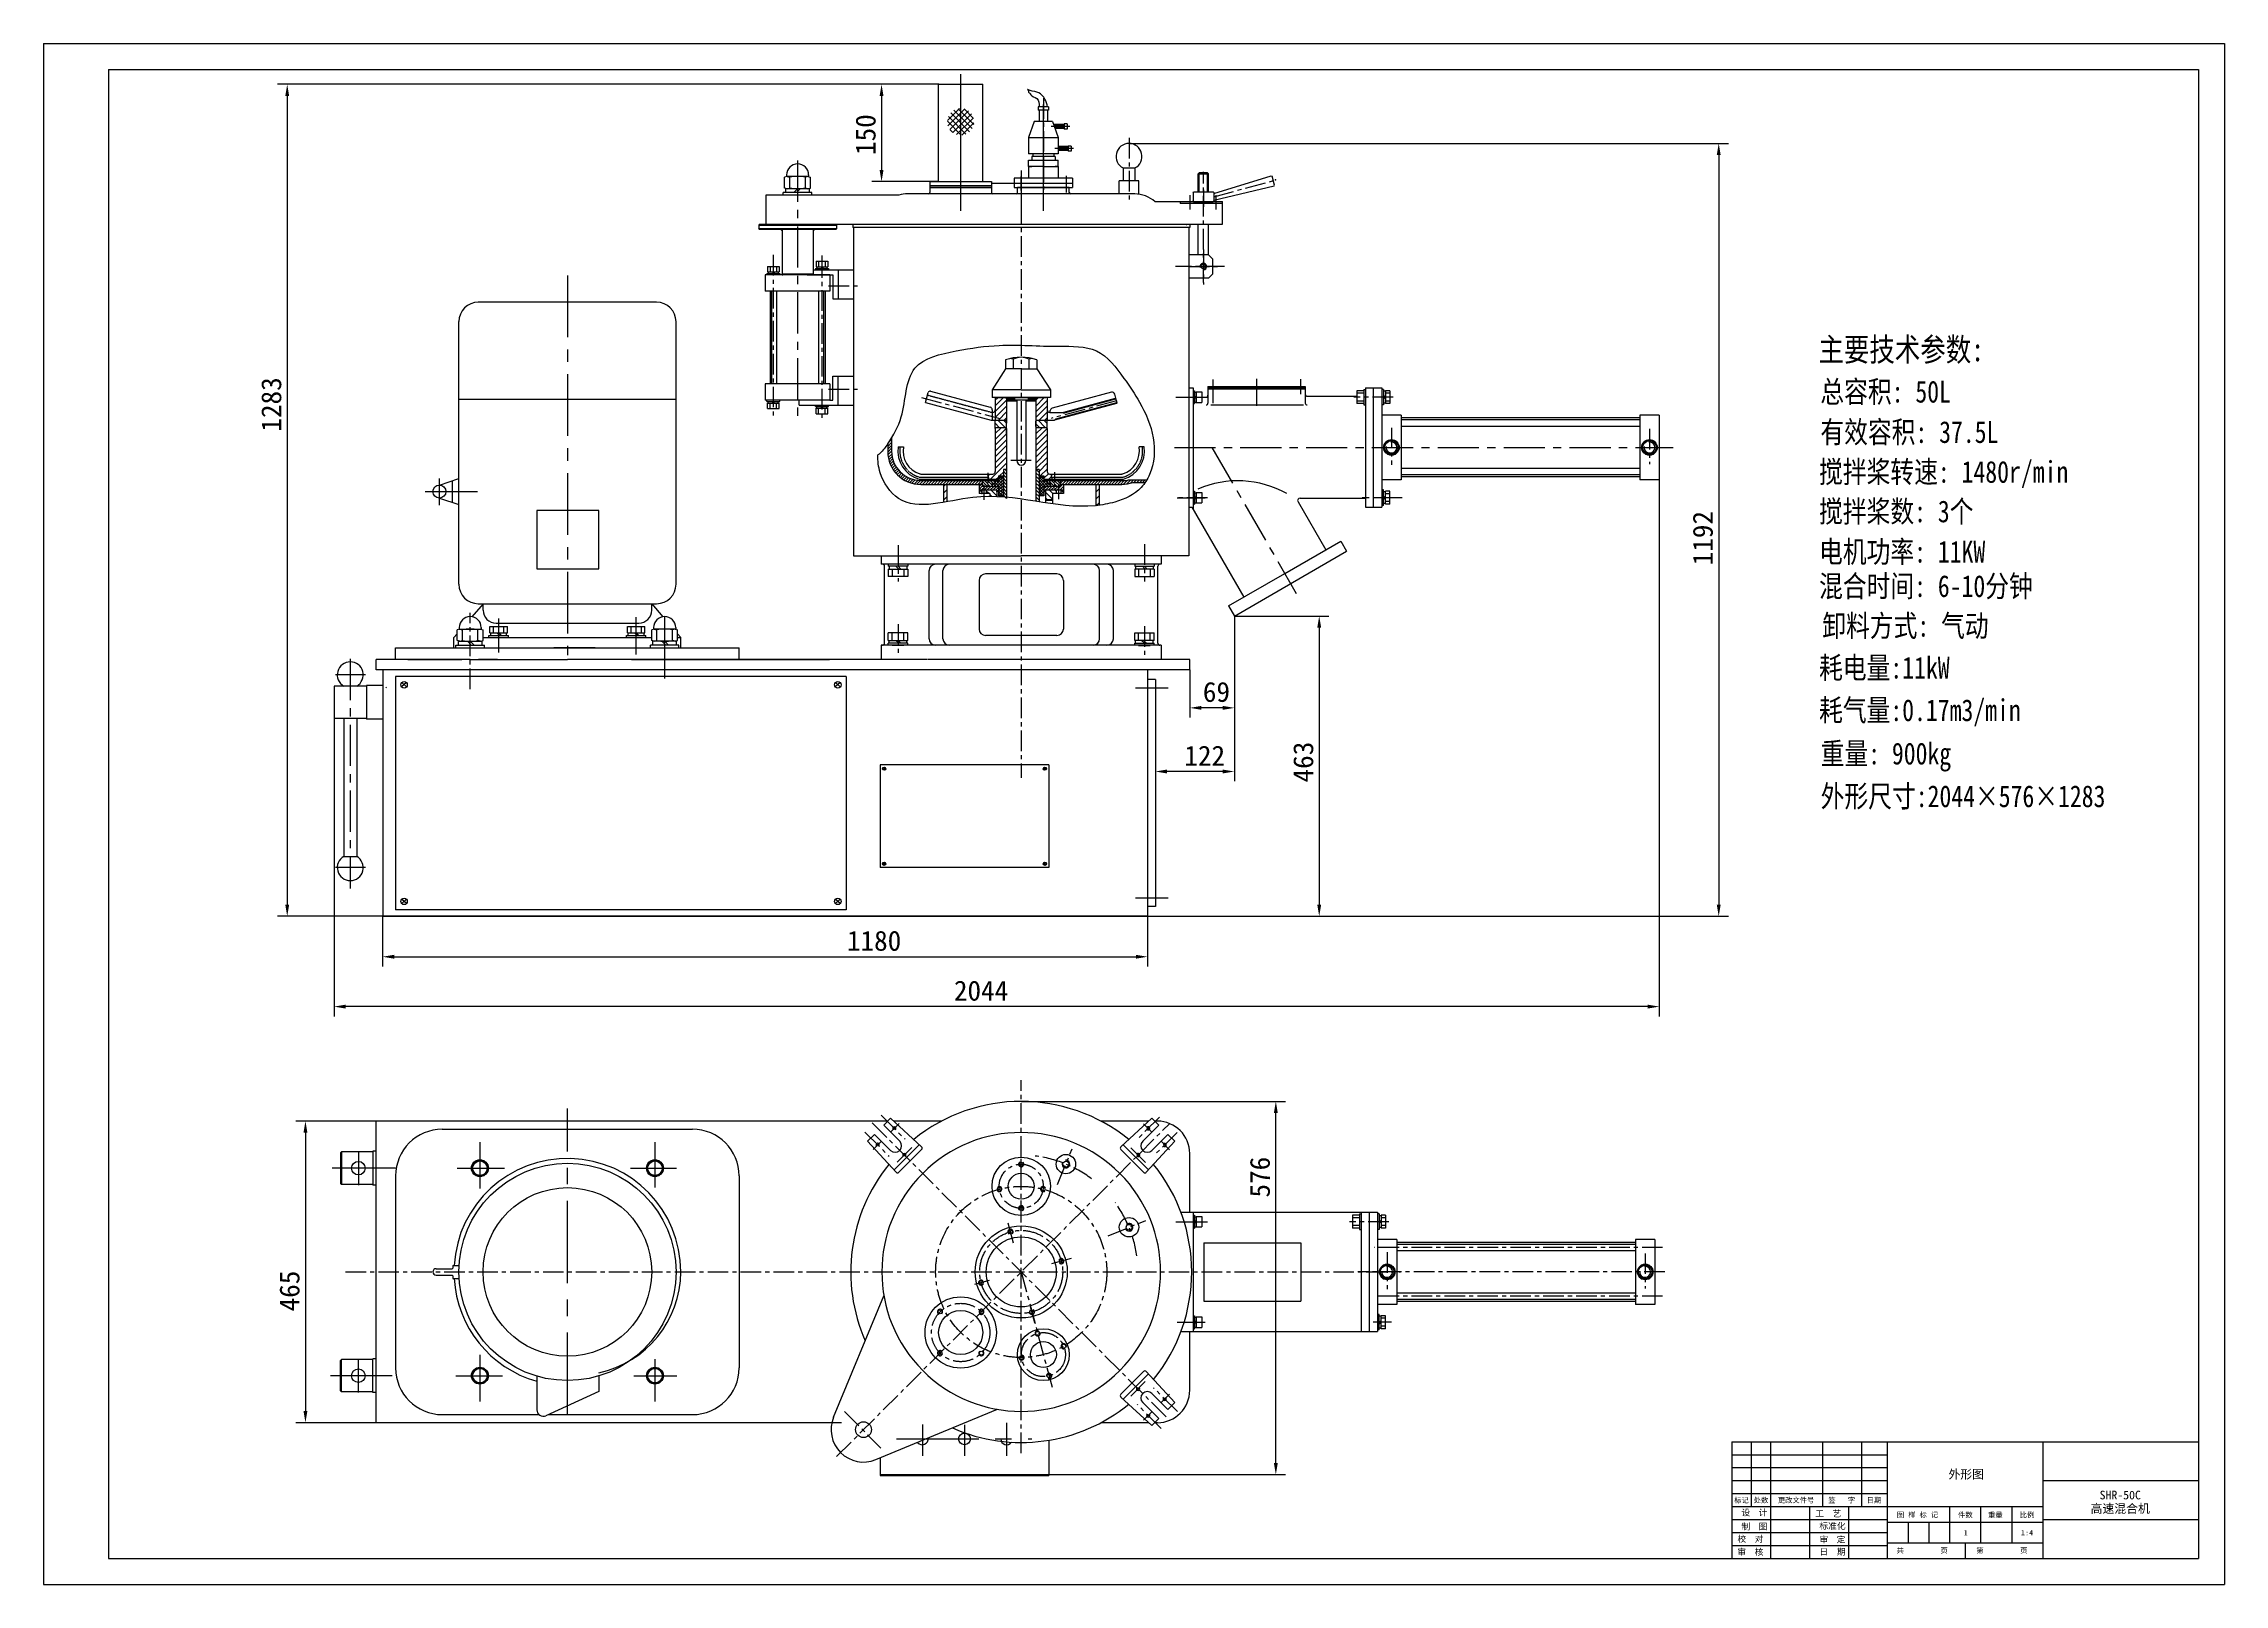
# Model space of a CAD drawing. Extents: x -2754 to 610, y -1664 to 712.
import ezdxf

# ---------------------------------------------------------------- set-up
doc = ezdxf.new("R2010")
doc.units = 0
doc.linetypes.add('CENTER', pattern=[50.8, 31.75, -6.35, 6.35, -6.35])
doc.linetypes.add('HIDDEN', pattern=[0.375, 0.25, -0.125])
doc.layers.get('0').update_dxf_attribs({"linetype": 'CONTINUOUS'})
doc.layers.get('DEFPOINTS').update_dxf_attribs({"linetype": 'CONTINUOUS'})
doc.layers.add('PART', color=3, linetype='CONTINUOUS')
doc.layers.add('SMPEN_THICK', color=7, linetype='CONTINUOUS')
doc.styles.get("Standard").update_dxf_attribs({"font": '', "height": 30.8})
doc.styles.get('Standard').set_extended_font_data('SimSun')
doc.dimstyles.get("Standard").update_dxf_attribs({"dimscale": 5, "dimtxt": 4.5, "dimasz": 5.5, "dimexe": 4.25, "dimexo": 0.625, "dimgap": 2.2, "dimtad": 1, "dimdec": 4, "dimlfac": -1, "dimdsep": 46, "dimlunit": 6, "dimtxsty": 'Standard', "dimcen": 2.5, "dimclrd": 2, "dimclre": 2, "dimclrt": 2, "dimadec": 0, "dimazin": 0, "dimtfac": 1, "dimtdec": 4, "dimtmove": 0, "dimatfit": 3, "dimfxl": 1, "dimtolj": 1, "dimtzin": 0, "dimarcsym": 0})
pattern_1 = [(135, (-1142.31638, 132.53739), (0.088388348, 0.088388348), [])]

msp = doc.modelspace()

# ---------------------------------------------------------------- texts
at = {"color": 2, "linetype": 'ByBlock', "attachment_point": 5}
for s, insert, char_height in [('\\f仿宋_GB2312|b0|i0|c134|p49;外形图', (211.28056, -1495.27634), 13.376), ('\\f仿宋_GB2312|b0|i0|c134|p49;标记', (-135.43884, -1534.77874), 8.0256), ('\\f仿宋_GB2312|b0|i0|c134|p49;设  计 ', (-115.50662, -1554.06681), 9.63072), ('\\f仿宋_GB2312|b0|i0|c134|p49;处数', (-105.30248, -1534.77874), 8.0256), ('\\f仿宋_GB2312|b0|i0|c134|p49;更改文件号', (-51.24868, -1534.77874), 8.0256), ('\\f仿宋_GB2312|b0|i0|c134|p49;签   字', (19.23191, -1534.77874), 8.0256), ('\\f仿宋_GB2312|b0|i0|c134|p49;日期', (68.9829, -1534.77874), 8.0256), ('\\f仿宋_GB2312|b0|i0|c134|p49;高速混合机', (448.85959, -1548.1321), 13.376), ('{\\f仿宋_GB2312|b0|i0|c134|p49;SHR-50C}', (448.85959, -1526.50398), 13.376), ('\\f仿宋_GB2312|b0|i0|c134|p49;制  图 ', (-115.50662, -1575.60178), 9.63072), ('\\f仿宋_GB2312|b0|i0|c134|p49;工  艺', (-1.5601, -1555.45725), 9.63072), ('\\f仿宋_GB2312|b0|i0|c134|p49;标准化 ', (5.02052, -1574.7306), 9.63072), ('\\f仿宋_GB2312|b0|i0|c134|p49;图 样 标 记', (136.21056, -1557.37614), 8.0256), ('\\f仿宋_GB2312|b0|i0|c134|p49;件数', (209.92194, -1557.48247), 8.0256), ('\\f仿宋_GB2312|b0|i0|c134|p49;1', (210.50902, -1584.63901), 8.0256), ('\\f仿宋_GB2312|b0|i0|c134|p49;重量', (256.14609, -1557.48247), 8.0256), ('\\f仿宋_GB2312|b0|i0|c134|p49;比例', (305.06815, -1557.48247), 8.0256), ('\\f仿宋_GB2312|b0|i0|c134|p49;1:4', (305.06815, -1584.63901), 8.0256), ('\\f仿宋_GB2312|b0|i0|c134|p49;校  对', (-121.62184, -1594.60964), 9.63072), ('\\f仿宋_GB2312|b0|i0|c134|p49;审  核', (-121.62184, -1614.80721), 9.63072), ('\\f仿宋_GB2312|b0|i0|c134|p49;审  定 ', (5.02052, -1595.45233), 9.63072), ('\\f仿宋_GB2312|b0|i0|c134|p49;日  期 ', (5.02052, -1614.50519), 9.63072), ('\\f仿宋_GB2312|b0|i0|c134|p49;共         页', (143.27148, -1612.31296), 8.0256), ('\\f仿宋_GB2312|b0|i0|c134|p49;第         页', (266.33314, -1612.31296), 8.0256)]:
    msp.add_mtext(s, dxfattribs=dict(at, insert=insert, char_height=char_height))
at = {"layer": 'SMPEN_THICK', "width": 0.8}
for s, height, p in [('主要技术参数:', 36, (-16.73, 222.08957)), ('总容积: 50L', 33.6, (-13.73628, 158.31514)), ('有效容积: 37.5L', 33.6, (-13.73628, 96.06172)), ('搅拌桨转速: 1480r/min', 33.6, (-15.74903, 34.6605)), ('搅拌桨数: 3个', 33.6, (-15.74903, -26.29672)), ('电机功率: 11KW', 33.6, (-15.74903, -88.46682)), ('混合时间: 6-10分钟', 33.6, (-15.74903, -141.48488)), ('卸料方式: 气动', 33.6, (-10.74258, -202.70767)), ('耗电量:11kW', 33.6, (-15.74903, -267.31591)), ('耗气量:0.17m3/min', 33.6, (-15.74903, -332.86621)), ('重量: 900kg', 33.6, (-13.2458, -399.74426)), ('外形尺寸:2044×576×1283', 33.6, (-13.2458, -465.55266))]:
    msp.add_text(s, height=height, dxfattribs=at).set_placement(p)

# ---------------------------------------------------------------- blocks, each defined once
blk = doc.blocks.new('*D7')
at = {"color": 2, "lineweight": -2, "transparency": 16777216}
for p, q in [((-917.6, -170.9), (-917.6, -425.6)), ((-1039.5, -268.9), (-1039.5, -425.6)), ((-935.6, -410.6), (-1021.5, -410.6))]:
    blk.add_line(p, q, dxfattribs=at)
at = {"color": 2, "transparency": 16777216}
for points in [[(-1021.5, -407.6), (-1021.5, -413.6), (-1039.5, -410.6)], [(-935.6, -407.6), (-935.6, -413.6), (-917.6, -410.6)]]:
    blk.add_solid(points, dxfattribs=at)
at = {"layer": 'DEFPOINTS', "color": 0, "transparency": 16777216}
for p in [(-917.6, -170.9), (-1039.5, -268.9), (-1039.5, -410.6)]:
    blk.add_point(p, dxfattribs=at)
at = {"color": 2, "transparency": 16777216, "insert": (-963.4, -386.2), "char_height": 30.8, "attachment_point": 5}
blk.add_mtext('\\A1;122', dxfattribs=at)
blk = doc.blocks.new('*D5')
at = {"color": 2, "lineweight": -2, "transparency": 16777216}
for p, q in [((-917.6, -170.9), (-771.8, -170.9)), ((-786.8, -188.9), (-786.8, -615.9)), ((-1051.5, -633.9), (-771.8, -633.9))]:
    blk.add_line(p, q, dxfattribs=at)
at = {"color": 2, "transparency": 16777216}
for points in [[(-789.8, -188.9), (-783.8, -188.9), (-786.8, -170.9)], [(-789.8, -615.9), (-783.8, -615.9), (-786.8, -633.9)]]:
    blk.add_solid(points, dxfattribs=at)
at = {"layer": 'DEFPOINTS', "color": 0, "transparency": 16777216}
for p in [(-917.6, -170.9), (-1051.5, -633.9), (-786.8, -633.9)]:
    blk.add_point(p, dxfattribs=at)
at = {"color": 2, "transparency": 16777216, "insert": (-811.2, -396.1), "char_height": 30.8, "attachment_point": 5, "rotation": 90}
blk.add_mtext('\\A1;463', dxfattribs=at)
blk = doc.blocks.new('*D4')
at = {"color": 2, "lineweight": -2, "transparency": 16777216}
for p, q in [((-262.3, 39.1), (-262.3, -788.2)), ((-2306.5, -328.9), (-2306.5, -788.2)), ((-280.3, -773.2), (-2288.5, -773.2))]:
    blk.add_line(p, q, dxfattribs=at)
at = {"color": 2, "transparency": 16777216}
for points in [[(-2288.5, -770.2), (-2288.5, -776.2), (-2306.5, -773.2)], [(-280.3, -770.2), (-280.3, -776.2), (-262.3, -773.2)]]:
    blk.add_solid(points, dxfattribs=at)
at = {"layer": 'DEFPOINTS', "color": 0, "transparency": 16777216}
for p in [(-262.3, 39.1), (-2306.5, -328.9), (-2306.5, -773.2)]:
    blk.add_point(p, dxfattribs=at)
at = {"color": 2, "transparency": 16777216, "insert": (-1308.4, -748.8), "char_height": 30.8, "attachment_point": 5}
blk.add_mtext('\\A1;2044', dxfattribs=at)
blk = doc.blocks.new('*D3')
at = {"color": 2, "lineweight": -2, "transparency": 16777216}
for p, q in [((-1246.5, -919.3), (-838.7, -919.3)), ((-853.7, -1476.8), (-853.7, -937.3)), ((-1204, -1494.8), (-838.7, -1494.8))]:
    blk.add_line(p, q, dxfattribs=at)
at = {"color": 2, "transparency": 16777216}
for points in [[(-856.7, -937.3), (-850.7, -937.3), (-853.7, -919.3)], [(-856.7, -1476.8), (-850.7, -1476.8), (-853.7, -1494.8)]]:
    blk.add_solid(points, dxfattribs=at)
at = {"layer": 'DEFPOINTS', "color": 0, "transparency": 16777216}
for p in [(-1246.5, -919.3), (-853.7, -919.3), (-1204, -1494.8)]:
    blk.add_point(p, dxfattribs=at)
at = {"color": 2, "transparency": 16777216, "insert": (-878.1, -1036.2), "char_height": 30.8, "attachment_point": 5, "rotation": 90}
blk.add_mtext('\\A1;576', dxfattribs=at)
blk = doc.blocks.new('*D1')
at = {"color": 2, "lineweight": -2, "transparency": 16777216}
for p, q in [((-1080.2, 558), (-155.5, 558)), ((-170.5, 540), (-170.5, -615.9)), ((-2231.5, -633.9), (-155.5, -633.9))]:
    blk.add_line(p, q, dxfattribs=at)
at = {"color": 2, "transparency": 16777216}
for points in [[(-173.5, 540), (-167.5, 540), (-170.5, 558)], [(-173.5, -615.9), (-167.5, -615.9), (-170.5, -633.9)]]:
    blk.add_solid(points, dxfattribs=at)
at = {"layer": 'DEFPOINTS', "color": 0, "transparency": 16777216}
for p in [(-1080.2, 558), (-2231.5, -633.9), (-170.5, -633.9)]:
    blk.add_point(p, dxfattribs=at)
at = {"color": 2, "transparency": 16777216, "insert": (-194.9, -50.8), "char_height": 30.8, "attachment_point": 5, "rotation": 90}
blk.add_mtext('\\A1;1192', dxfattribs=at)
blk = doc.blocks.new('*D0')
at = {"color": 2, "lineweight": -2, "transparency": 16777216}
for p, q in [((-2231.5, -633.9), (-2231.5, -711.3)), ((-1051.5, -633.9), (-1051.5, -711.3)), ((-2213.5, -696.3), (-1069.5, -696.3))]:
    blk.add_line(p, q, dxfattribs=at)
at = {"color": 2, "transparency": 16777216}
for points in [[(-2213.5, -693.3), (-2213.5, -699.3), (-2231.5, -696.3)], [(-1069.5, -693.3), (-1069.5, -699.3), (-1051.5, -696.3)]]:
    blk.add_solid(points, dxfattribs=at)
at = {"layer": 'DEFPOINTS', "color": 0, "transparency": 16777216}
for p in [(-2231.5, -633.9), (-1051.5, -633.9), (-1051.5, -696.3)]:
    blk.add_point(p, dxfattribs=at)
at = {"color": 2, "transparency": 16777216, "insert": (-1473.4, -671.9), "char_height": 30.8, "attachment_point": 5}
blk.add_mtext('\\A1;1180', dxfattribs=at)
blk = doc.blocks.new('*D2')
at = {"color": 2, "lineweight": -2, "transparency": 16777216}
for p, q in [((-2241.5, -949.8), (-2365.6, -949.8)), ((-2350.6, -967.8), (-2350.6, -1396.8)), ((-2241.5, -1414.8), (-2365.6, -1414.8))]:
    blk.add_line(p, q, dxfattribs=at)
at = {"color": 2, "transparency": 16777216}
for points in [[(-2353.6, -967.8), (-2347.6, -967.8), (-2350.6, -949.8)], [(-2353.6, -1396.8), (-2347.6, -1396.8), (-2350.6, -1414.8)]]:
    blk.add_solid(points, dxfattribs=at)
at = {"layer": 'DEFPOINTS', "color": 0, "transparency": 16777216}
for p in [(-2241.5, -949.8), (-2350.6, -1414.8), (-2241.5, -1414.8)]:
    blk.add_point(p, dxfattribs=at)
at = {"color": 2, "transparency": 16777216, "insert": (-2375, -1211.8), "char_height": 30.8, "attachment_point": 5, "rotation": 90}
blk.add_mtext('\\A1;465', dxfattribs=at)
blk = doc.blocks.new('*D6')
at = {"color": 2, "lineweight": -2, "transparency": 16777216}
for p, q in [((-917.6, -170.9), (-917.6, -327.5)), ((-986.5, -253.9), (-986.5, -327.5)), ((-935.6, -312.5), (-968.5, -312.5))]:
    blk.add_line(p, q, dxfattribs=at)
at = {"color": 2, "transparency": 16777216}
for points in [[(-968.5, -309.5), (-968.5, -315.5), (-986.5, -312.5)], [(-935.6, -309.5), (-935.6, -315.5), (-917.6, -312.5)]]:
    blk.add_solid(points, dxfattribs=at)
at = {"layer": 'DEFPOINTS', "color": 0, "transparency": 16777216}
for p in [(-917.6, -170.9), (-986.5, -253.9), (-986.5, -312.5)]:
    blk.add_point(p, dxfattribs=at)
at = {"color": 2, "transparency": 16777216, "insert": (-945.3, -288.1), "char_height": 30.8, "attachment_point": 5}
blk.add_mtext('\\A1;69', dxfattribs=at)
blk = doc.blocks.new('*D8')
at = {"color": 2, "lineweight": -2, "transparency": 16777216}
for p, q in [((-1373.8, 649.1), (-2393.7, 649.1)), ((-2378.7, 631.1), (-2378.7, -615.9)), ((-2231.5, -633.9), (-2393.7, -633.9))]:
    blk.add_line(p, q, dxfattribs=at)
at = {"color": 2, "transparency": 16777216}
for points in [[(-2381.7, 631.1), (-2375.7, 631.1), (-2378.7, 649.1)], [(-2381.7, -615.9), (-2375.7, -615.9), (-2378.7, -633.9)]]:
    blk.add_solid(points, dxfattribs=at)
at = {"layer": 'DEFPOINTS', "color": 0, "transparency": 16777216}
for p in [(-1373.8, 649.1), (-2378.7, -633.9), (-2231.5, -633.9)]:
    blk.add_point(p, dxfattribs=at)
at = {"color": 2, "transparency": 16777216, "insert": (-2403.1, 155.4), "char_height": 30.8, "attachment_point": 5, "rotation": 90}
blk.add_mtext('\\A1;1283', dxfattribs=at)
blk = doc.blocks.new('*D9')
at = {"color": 2, "lineweight": -2, "transparency": 16777216}
for p, q in [((-1373.8, 649.1), (-1476.9, 649.1)), ((-1461.9, 631.1), (-1461.9, 517.1)), ((-1373.8, 499.1), (-1476.9, 499.1))]:
    blk.add_line(p, q, dxfattribs=at)
at = {"color": 2, "transparency": 16777216}
for points in [[(-1464.9, 631.1), (-1458.9, 631.1), (-1461.9, 649.1)], [(-1464.9, 517.1), (-1458.9, 517.1), (-1461.9, 499.1)]]:
    blk.add_solid(points, dxfattribs=at)
at = {"layer": 'DEFPOINTS', "color": 0, "transparency": 16777216}
for p in [(-1373.8, 649.1), (-1461.9, 499.1), (-1373.8, 499.1)]:
    blk.add_point(p, dxfattribs=at)
at = {"color": 2, "transparency": 16777216, "insert": (-1486.3, 571.5), "char_height": 30.8, "attachment_point": 5, "rotation": 90}
blk.add_mtext('\\A1;150', dxfattribs=at)

# ---------------------------------------------------------------- dimensions: what is measured, and where the dimension line sits
for base, p1, p2, angle, picture, middle in [((-2378.68494, -633.87997), (-1373.82582, 649.12003), (-2231.45735, -633.87997), 90, '*D8', (-2378.68494, 155.42215)), ((-1461.85083, 499.12003), (-1373.82582, 649.12003), (-1373.82582, 499.12003), 90, '*D9', (-1461.85083, 571.53072)), ((-786.76262, -633.87997), (-917.64188, -170.87997), (-1051.45735, -633.87997), 90, '*D5', (-786.76262, -396.05164)), ((-1051.45735, -696.29717), (-2231.45735, -633.87997), (-1051.45735, -633.87997), 0, '*D0', (-1473.43756, -696.29717)), ((-2350.56824, -1414.84282), (-2241.45735, -949.84282), (-2241.45735, -1414.84282), 90, '*D2', (-2350.56824, -1211.79365))]:
    dim = msp.add_linear_dim(base=base, p1=p1, p2=p2, angle=angle, dimstyle='Standard', override={"dimscale": 6, "dimtxt": 3, "dimasz": 3, "dimexe": 2.5, "dimexo": 0, "dimgap": 1.5, "dimlfac": 1, "dimlunit": 2, "dimcen": 0.09, "dimtp": 0.2, "dimtfac": 0.66667, "dimatfit": 2, "dimtvp": 5, "dimtzin": 8})
    dim.commit()
    dim.dimension.update_dxf_attribs({"geometry": picture, "text_midpoint": middle, "dimtype": 160})
for base, p1, p2, angle, text, picture, middle in [((-170.53746, -633.87997), (-1080.15903, 557.9806), (-2231.45735, -633.87997), 90, '1192', '*D1', (-170.53746, -50.8375)), ((-2306.45735, -773.22857), (-262.34657, 39.12003), (-2306.45735, -328.87997), 0, '2044', '*D4', (-1308.42188, -773.22857)), ((-1039.45735, -410.63826), (-917.64188, -170.87997), (-1039.45735, -268.87997), 0, '122', '*D7', (-963.39661, -410.63826)), ((-986.45735, -312.49592), (-917.64188, -170.87997), (-986.45735, -253.87997), 0, '69', '*D6', (-945.26577, -312.49592)), ((-853.68094, -919.34282), (-1203.95735, -1494.84282), (-1246.45735, -919.34282), 90, '576', '*D3', (-853.68094, -1036.21829))]:
    dim = msp.add_linear_dim(base=base, p1=p1, p2=p2, angle=angle, text=text, dimstyle='Standard', override={"dimscale": 6, "dimtxt": 3, "dimasz": 3, "dimexe": 2.5, "dimexo": 0, "dimgap": 1.5, "dimlfac": 1, "dimlunit": 2, "dimcen": 0.09, "dimtp": 0.2, "dimtfac": 0.66667, "dimatfit": 2, "dimtvp": 5, "dimtzin": 8})
    dim.commit()
    dim.dimension.update_dxf_attribs({"geometry": picture, "text_midpoint": middle, "dimtype": 160})

# ---------------------------------------------------------------- hatches: boundary and pattern name
h = msp.add_hatch()
h.set_pattern_fill('ANSI37', color=256, scale=2, style=0)
h.set_pattern_definition([(135, (-2645.194, -1e-11), (4.490128, 4.490128), []), (45, (-2645.194, -1e-11), (4.490128, -4.490128), [])])
h.paths.add_polyline_path([(-1339.82582, 611.94573, -0.4142135624), (-1319.23825, 591.35816, -0.4142135624), (-1339.82582, 570.77059)])
h.paths.add_polyline_path([(-1339.82582, 611.94573), (-1339.82582, 570.77059, -0.4142135624), (-1360.41339, 591.35816, -0.4142135624)])
h = msp.add_hatch()
h.set_pattern_fill('ANSI31', color=256, scale=2, style=0)
h.set_pattern_definition([(45, (-269.989, -42.51), (-4.49013, 4.49013), [])])
h.paths.add_polyline_path([(-1286.45735, 131.12003), (-1268.95735, 131.12003), (-1268.95735, 160.42006), (-1268.95735, 164.12003), (-1270.95735, 166.12003), (-1286.45735, 166.12003)])
h.paths.add_polyline_path([(-1206.45735, 166.12003), (-1221.95735, 166.12003), (-1223.95735, 164.12003), (-1223.95735, 133.12003), (-1223.95735, 131.12003), (-1207.95735, 131.12003), (-1206.45735, 131.12003)])
h = msp.add_hatch()
h.set_pattern_fill('ANSI31', color=256, style=0)
h.set_pattern_definition([(45, (-101.8644, 8e-12), (-2.245064, 2.245064), [])])
edge = h.paths.add_edge_path()
edge.add_line((-1401.45735, 38.12003), (-1306.45735, 38.12003))
edge.add_line((-1306.45735, 38.12003), (-1306.45735, 32.12003))
edge.add_line((-1306.45735, 32.12003), (-1311.45735, 32.12003))
edge.add_line((-1311.45735, 32.12003), (-1401.45735, 32.12003))
edge.add_arc((-1401.45735, 83.12003), 51, -180, -90, ccw=False)
edge.add_line((-1452.45735, 83.12003), (-1452.45735, 94.6037))
edge.add_spline(control_points=[(-1452.45735, 94.6037), (-1450.38056, 97.60174), (-1448.37244, 100.64058), (-1446.45735, 103.73472)], knot_values=[30.7556647413, 30.7556647413, 30.7556647413, 30.7556647413, 41.6704827929, 41.6704827929, 41.6704827929, 41.6704827929], degree=3, periodic=0)
edge.add_line((-1446.45735, 103.73472), (-1446.45735, 83.12003))
edge.add_arc((-1401.45735, 83.12003), 45, -180, -90)
edge = h.paths.add_edge_path()
edge.add_line((-1181.45735, 32.12003), (-1186.45735, 32.12003))
edge.add_line((-1186.45735, 32.12003), (-1186.45735, 38.12003))
edge.add_line((-1186.45735, 38.12003), (-1082.39988, 38.12003))
edge.add_arc((-1178.5428, 129.68244), 132.76723, -43.60210906, -43.00907744)
edge.add_line((-1081.45735, 39.12003), (-1052.60064, 39.12003))
edge.add_spline(control_points=[(-1052.60064, 39.12003), (-1053.39809, 37.75675), (-1054.23943, 36.42156), (-1055.12491, 35.12003)], knot_values=[670.1603292978, 670.1603292978, 670.1603292978, 670.1603292978, 674.8619275549, 674.8619275549, 674.8619275549, 674.8619275549], degree=3, periodic=0)
edge.add_line((-1055.12491, 35.12003), (-1074.22366, 35.12003))
edge.add_arc((-1091.45735, 83.12003), 51, -90, -70.2500772, ccw=False)
edge.add_line((-1091.45735, 32.12003), (-1181.45735, 32.12003))
h = msp.add_hatch()
h.set_pattern_fill('ANSI31', color=256, scale=2, style=0)
h.set_pattern_definition([(45, (-101.8644, 1.8), (-4.490128, 4.490128), [])])
edge = h.paths.add_edge_path()
edge.add_line((-1268.95735, 118.12003), (-1268.95735, 120.12003))
edge.add_line((-1268.95735, 120.12003), (-1284.45735, 120.12003))
edge.add_line((-1284.45735, 120.12003), (-1284.95735, 120.12003))
edge.add_line((-1284.95735, 120.12003), (-1286.45735, 120.12003))
edge.add_line((-1286.45735, 120.12003), (-1286.45735, 118.12003))
edge.add_line((-1286.45735, 118.12003), (-1286.45735, 52.12003))
edge.add_arc((-1290.45735, 52.12003), 4, -450, -360, ccw=False)
edge.add_line((-1290.45735, 48.12003), (-1297.95735, 48.12003))
edge.add_line((-1297.95735, 48.12003), (-1297.95735, 46.61046))
edge.add_spline(control_points=[(-1297.95735, 46.61046), (-1297.60032, 46.00312), (-1297.13937, 44.89727), (-1297.38513, 44.32951), (-1297.2283, 43.48075), (-1297.149, 43.12003)], knot_values=[8.6626042389, 8.6626042389, 8.6626042389, 8.6626042389, 11.1485272273, 13.6338708131, 15.0850026236, 15.0850026236, 15.0850026236, 15.0850026236], degree=3, periodic=0)
edge.add_spline(control_points=[(-1297.149, 43.12003), (-1296.96673, 42.29098), (-1296.67093, 41.20921), (-1296.50793, 40.12003)], knot_values=[15.0850026236, 15.0850026236, 15.0850026236, 15.0850026236, 18.4201151815, 18.4201151815, 18.4201151815, 18.4201151815], degree=3, periodic=0)
edge.add_line((-1296.50793, 40.12003), (-1281.45735, 40.12003))
edge.add_line((-1281.45735, 40.12003), (-1281.45735, 45.12003))
edge.add_line((-1281.45735, 45.12003), (-1273.95735, 45.12003))
edge.add_line((-1273.95735, 45.12003), (-1273.95735, 50.12003))
edge.add_line((-1273.95735, 50.12003), (-1273.95735, 56.92002))
edge.add_line((-1273.95735, 56.92002), (-1268.95735, 56.92002))
edge.add_line((-1268.95735, 56.92002), (-1268.95735, 118.12003))
h.paths.add_polyline_path([(-1206.45735, 118.12003), (-1206.45735, 120.12003), (-1223.95735, 120.12003), (-1223.95735, 56.92002), (-1218.95735, 56.92002), (-1218.95735, 55.1184), (-1206.45735, 62.68972)])
edge = h.paths.add_edge_path()
edge.add_line((-1206.45735, 62.68972), (-1218.95735, 55.1184))
edge.add_line((-1218.95735, 55.1184), (-1218.95735, 45.12003))
edge.add_line((-1218.95735, 45.12003), (-1211.45735, 45.12003))
edge.add_line((-1211.45735, 45.12003), (-1211.45735, 40.12003))
edge.add_line((-1211.45735, 40.12003), (-1198.73757, 40.12003))
edge.add_spline(control_points=[(-1198.73757, 40.12003), (-1198.89489, 41.11915), (-1199.25929, 42.17217), (-1199.59899, 43.12003)], knot_values=[12.5549611623, 12.5549611623, 12.5549611623, 12.5549611623, 15.734127239, 15.734127239, 15.734127239, 15.734127239], degree=3, periodic=0)
edge.add_spline(control_points=[(-1199.59899, 43.12003), (-1199.95069, 44.10139), (-1200.77263, 46.29677), (-1199.78208, 46.64448), (-1198.88076, 48.12003)], knot_values=[4.2359463274, 4.2359463274, 4.2359463274, 4.2359463274, 7.5275015079, 12.5549611623, 12.5549611623, 12.5549611623, 12.5549611623], degree=3, periodic=0)
edge.add_line((-1198.88076, 48.12003), (-1202.45735, 48.12003))
edge.add_arc((-1202.45735, 52.12003), 4, -180, -90, ccw=False)
edge.add_line((-1206.45735, 52.12003), (-1206.45735, 62.68972))
h = msp.add_hatch()
h.set_pattern_fill('ANSI31', color=256, angle=90, style=0)
h.set_pattern_definition([(135, (-269.9892, -119.4835), (-2.245064, -2.245064), [])])
h.paths.add_polyline_path([(-1286.45735, 38.12003), (-1306.45735, 38.12003), (-1306.45735, 29.12003), (-1291.45735, 29.12003), (-1291.45735, 34.12003), (-1286.45735, 34.12003)])
h.paths.add_polyline_path([(-1186.45735, 38.12003), (-1206.45735, 38.12003), (-1206.45735, 34.12003), (-1201.45735, 34.12003), (-1201.45735, 29.12003), (-1186.45735, 29.12003)])
h = msp.add_hatch()
h.set_pattern_fill('ANSI37', color=256, angle=90, style=0)
h.set_pattern_definition([(135, (-269.9892, -119.4835), (-2.245064, -2.245064), []), (225, (-269.9892, -119.4835), (2.245064, -2.245064), [])])
h.paths.add_polyline_path([(-1273.95735, 43.32003), (-1281.45735, 43.32003), (-1281.45735, 38.12003), (-1286.45735, 38.12003), (-1286.45735, 34.12003), (-1291.45735, 34.12003), (-1291.45735, 29.12003), (-1281.45735, 29.12003), (-1281.45735, 14.32003), (-1274.45735, 14.32003), (-1274.45735, 31.12003), (-1273.95735, 31.12003)])
h.paths.add_polyline_path([(-1211.45735, 38.12003), (-1211.45735, 43.32003), (-1218.95735, 43.32003), (-1218.95735, 31.12003), (-1218.45735, 31.12003), (-1218.45735, 14.32003), (-1211.45735, 14.32003), (-1211.45735, 29.12003), (-1201.45735, 29.12003), (-1201.45735, 34.12003), (-1206.45735, 34.12003), (-1206.45735, 38.12003)])
h = msp.add_hatch()
h.set_pattern_fill('ANSI31', color=256, style=0)
h.set_pattern_definition([(45, (-269.9892, -119.4835), (-2.245064, 2.245064), [])])
h.paths.add_polyline_path([(-1281.45735, 29.12003), (-1306.45735, 29.12003), (-1306.45735, 32.12003), (-1311.45735, 32.12003), (-1311.45735, 23.12003), (-1283.95735, 23.12003), (-1283.95735, 21.12003), (-1281.45735, 21.12003)])
h.paths.add_polyline_path([(-1181.45735, 32.12003), (-1186.45735, 32.12003), (-1186.45735, 29.12003), (-1211.45735, 29.12003), (-1211.45735, 21.12003), (-1208.95735, 21.12003), (-1208.95735, 23.12003), (-1181.45735, 23.12003)])
at = {"layer": 'SMPEN_THICK'}
h = msp.add_hatch(dxfattribs=at)
h.set_pattern_fill('ANSI31', color=256, style=0)
h.set_pattern_definition(pattern_1)
h.paths.add_polyline_path([(-1615.45735, 425.12003), (-1617.25513, 425.12003), (-1615.45735, 423.38403)])
h = msp.add_hatch(dxfattribs=at)
h.set_pattern_fill('ANSI31', color=256, style=0)
h.set_pattern_definition(pattern_1)
h.paths.add_polyline_path([(-1565.64704, 425.12003), (-1567.45735, 425.12003), (-1567.45735, 423.37193)])
h = msp.add_hatch(dxfattribs=at)
h.set_pattern_fill('ANSI31', color=256, scale=50, angle=90, style=0)
h.set_pattern_definition([(135, (-743.5356, -549.2175), (-4.419417, -4.419417), [])])
h.paths.add_polyline_path([(-1270.45735, 120.12003), (-1268.95735, 121.62003), (-1268.95735, 129.62003), (-1270.45735, 131.12003), (-1284.95735, 131.12003), (-1286.45735, 129.62003), (-1286.45735, 121.62003), (-1284.95735, 120.12003)])
h.paths.add_polyline_path([(-1206.45735, 129.62003), (-1207.95735, 131.12003), (-1222.45735, 131.12003), (-1223.95735, 129.62003), (-1223.95735, 121.62003), (-1222.45735, 120.12003), (-1207.95735, 120.12003), (-1206.45735, 121.62003)])

# ---------------------------------------------------------------- linework, layer by layer
at = {"color": 6}
for p, q in [((-2754.49064, 711.83857), (609.50936, 711.83857)), ((-2754.49064, 711.83857), (-2754.49064, -1664.16143)), ((609.50936, 711.83857), (609.50936, -1664.16143)), ((-2754.49064, -1664.16143), (609.50936, -1664.16143))]:
    msp.add_line(p, q, dxfattribs=at)
at = {"color": 4}
for p, q in [((-2654.49064, 671.83857), (-2654.49064, -1624.16143)), ((-2654.49064, 671.83857), (569.50936, 671.83857)), ((-1373.82582, 499.12003), (-1373.82582, 649.12003)), ((-1373.82582, 649.12003), (-1305.82582, 649.12003)), ((-1305.82582, 499.12003), (-1305.82582, 649.12003)), ((569.50936, 671.83857), (569.50936, -1624.16143)), ((-1089.15903, 520.12003), (-1071.15903, 520.12003)), ((-1089.15903, 520.12003), (-1089.15903, 500.12003)), ((-1071.15903, 520.12003), (-1071.15903, 500.12003)), ((-973.45735, 511.12003), (-971.45735, 513.12003)), ((-973.45735, 483.12003), (-973.45735, 511.12003)), ((-973.45735, 511.12003), (-957.45735, 511.12003)), ((-971.45735, 513.12003), (-959.45735, 513.12003)), ((-957.45735, 511.12003), (-959.45735, 513.12003)), ((-957.45735, 483.12003), (-957.45735, 511.12003)), ((-949.45735, 480.80149), (-860.79805, 507.97913)), ((-860.79805, 507.97913), (-859.57319, 507.309)), ((-855.81022, 493.82382), (-859.57319, 507.309)), ((-1435.02201, 478.12003), (-1640.45735, 478.12003)), ((-1640.45735, 478.12003), (-1640.45735, 433.12003)), ((-1402.7727, 480.12003), (-1421.45735, 480.12003)), ((-1071.45735, 480.12003), (-1402.7727, 480.12003)), ((-1387.32582, 499.12003), (-1292.32582, 499.12003)), ((-1387.32582, 499.12003), (-1387.32582, 493.12003)), ((-1387.32582, 493.12003), (-1292.32582, 493.12003)), ((-1387.32582, 493.12003), (-1387.32582, 482.12003)), ((-1387.32582, 490.12003), (-1292.32582, 490.12003)), ((-1292.32582, 490.12003), (-1387.32582, 490.12003)), ((-1308.45735, 480.12003), (-1310.95735, 480.12003)), ((-1292.32582, 499.12003), (-1292.32582, 493.12003)), ((-1185.45735, 496.12003), (-1292.32582, 496.12003)), ((-1292.32582, 493.12003), (-1292.32582, 482.12003)), ((-1217.29323, 490.12003), (-1252.29323, 490.12003)), ((-1252.29323, 482.12003), (-1252.29323, 490.12003)), ((-1185.45735, 490.12003), (-1252.29323, 490.12003)), ((-1252.29323, 490.12003), (-1185.45735, 490.12003)), ((-1172.29323, 490.12003), (-1217.29323, 490.12003)), ((-1172.29323, 482.12003), (-1172.29323, 490.12003)), ((-1065.15903, 500.12003), (-1095.15903, 500.12003)), ((-1095.15903, 480.12003), (-1095.15903, 500.12003)), ((-1065.15903, 479.69611), (-1065.15903, 500.12003)), ((-981.45735, 482.12003), (-980.45735, 483.12003)), ((-981.45735, 482.12003), (-981.45735, 469.12003)), ((-980.45735, 483.12003), (-950.45735, 483.12003)), ((-950.45735, 483.12003), (-949.45735, 482.12003)), ((-949.45735, 470.43857), (-856.51411, 492.6284)), ((-949.45735, 482.12003), (-949.45735, 469.12003)), ((-856.51411, 492.6284), (-855.81022, 493.82382)), ((-936.45735, 468.12003), (-1040.08857, 468.12003)), ((-936.45735, 468.12003), (-1001.45735, 468.12003)), ((-1001.45735, 468.12003), (-1001.45735, 465.12003)), ((-936.45735, 465.12003), (-1001.45735, 465.12003)), ((-981.45735, 469.12003), (-980.45735, 468.12003)), ((-980.45735, 468.12003), (-950.45735, 468.12003)), ((-973.45735, 468.12003), (-957.45735, 468.12003)), ((-950.45735, 468.12003), (-949.45735, 469.12003)), ((-936.45735, 468.12003), (-936.45735, 433.12003)), ((-936.45735, 468.12003), (-936.45735, 465.12003)), ((-1650.45735, 433.12003), (-1651.45735, 432.12003)), ((-1651.45735, 432.12003), (-1531.45735, 432.12003)), ((-1651.45735, 432.12003), (-1651.45735, 426.12003)), ((-1531.45735, 426.12003), (-1651.45735, 426.12003)), ((-1650.45735, 425.12003), (-1651.45735, 426.12003)), ((-1591.45735, 433.12003), (-1650.45735, 433.12003)), ((-1532.45735, 425.12003), (-1650.45735, 425.12003)), ((-1347.2727, 433.12003), (-1640.45735, 433.12003)), ((-1615.45735, 425.12003), (-1615.45735, 356.62003)), ((-1532.45735, 433.12003), (-1591.45735, 433.12003)), ((-1567.45735, 425.12003), (-1567.45735, 356.62003)), ((-1532.45735, 433.12003), (-1531.45735, 432.12003)), ((-1532.45735, 425.12003), (-1531.45735, 426.12003)), ((-1531.45735, 432.12003), (-1531.45735, 426.12003)), ((-957.45735, 433.12003), (-1347.2727, 433.12003)), ((-973.45735, 401.76805), (-973.45735, 433.12003)), ((-936.45735, 433.12003), (-957.45735, 433.12003)), ((-957.45735, 401.76805), (-957.45735, 433.12003)), ((-1562.95735, 376.12003), (-1544.95735, 376.12003)), ((-1562.95735, 376.12003), (-1562.95735, 367.72003)), ((-1558.95735, 376.12003), (-1558.95735, 367.72003)), ((-1548.95735, 376.12003), (-1548.95735, 367.72003)), ((-1544.95735, 376.12003), (-1544.95735, 367.72003)), ((-973.45735, 386.12003), (-973.45735, 401.76805)), ((-957.45735, 386.12003), (-957.45735, 401.76805)), ((-1541.45735, 355.12003), (-1641.45735, 355.12003)), ((-1641.45735, 355.12003), (-1641.45735, 330.12003)), ((-1638.95735, 357.12003), (-1618.95735, 357.12003)), ((-1638.95735, 357.12003), (-1638.95735, 355.12003)), ((-1637.95735, 368.12003), (-1619.95735, 368.12003)), ((-1637.95735, 368.12003), (-1637.95735, 359.72003)), ((-1637.95735, 359.72003), (-1619.95735, 359.72003)), ((-1636.65735, 359.72003), (-1636.65735, 357.12003)), ((-1633.95735, 368.12003), (-1633.95735, 359.72003)), ((-1630.79574, 359.72003), (-1628.19599, 357.12003)), ((-1628.95735, 359.72003), (-1626.3576, 357.12003)), ((-1623.95735, 368.12003), (-1623.95735, 359.72003)), ((-1621.25735, 359.72003), (-1621.25735, 357.12003)), ((-1619.95735, 368.12003), (-1619.95735, 359.72003)), ((-1618.95735, 357.12003), (-1618.95735, 355.12003)), ((-1615.45735, 356.62003), (-1567.45735, 356.62003)), ((-1613.95735, 355.12003), (-1615.45735, 356.62003)), ((-1568.95735, 355.12003), (-1613.95735, 355.12003)), ((-1576.45735, 355.12003), (-1536.95735, 355.12003)), ((-1568.95735, 355.12003), (-1567.45735, 356.62003)), ((-1567.45735, 363.12003), (-1504.95735, 363.12003)), ((-1563.95735, 365.12003), (-1543.95735, 365.12003)), ((-1563.95735, 365.12003), (-1563.95735, 363.12003)), ((-1562.95735, 367.72003), (-1544.95735, 367.72003)), ((-1561.65735, 367.72003), (-1561.65735, 365.12003)), ((-1555.79574, 367.72003), (-1553.19599, 365.12003)), ((-1553.95735, 367.72003), (-1551.3576, 365.12003)), ((-1546.25735, 367.72003), (-1546.25735, 365.12003)), ((-1543.95735, 365.12003), (-1543.95735, 363.12003)), ((-1541.45735, 355.12003), (-1541.45735, 330.12003)), ((-1536.95735, 355.12003), (-1536.95735, 318.12003)), ((-1528.95735, 363.12003), (-1528.95735, 318.12003)), ((-1541.45735, 330.12003), (-1641.45735, 330.12003)), ((-1633.95735, 330.12003), (-1633.95735, 187.12003)), ((-1631.45735, 330.12003), (-1631.45735, 187.12003)), ((-1623.95735, 330.12003), (-1623.95735, 187.12003)), ((-1558.95735, 330.12003), (-1558.95735, 187.12003)), ((-1551.45735, 330.12003), (-1551.45735, 187.12003)), ((-1548.95735, 330.12003), (-1548.95735, 187.12003)), ((-1536.95735, 318.12003), (-1504.95735, 318.12003)), ((-1541.45735, 187.12003), (-1641.45735, 187.12003)), ((-1641.45735, 187.12003), (-1641.45735, 162.12003)), ((-1541.45735, 187.12003), (-1541.45735, 162.12003)), ((-1536.95735, 162.12003), (-1536.95735, 199.12003)), ((-1536.95735, 199.12003), (-1504.95735, 199.12003)), ((-1528.95735, 154.12003), (-1528.95735, 199.12003)), ((-1541.45735, 162.12003), (-1641.45735, 162.12003)), ((-1638.95735, 160.12003), (-1638.95735, 162.12003)), ((-1638.95735, 160.12003), (-1618.95735, 160.12003)), ((-1637.95735, 157.52003), (-1619.95735, 157.52003)), ((-1637.95735, 149.12003), (-1637.95735, 157.52003)), ((-1637.95735, 149.12003), (-1619.95735, 149.12003)), ((-1636.65735, 157.52003), (-1636.65735, 160.12003)), ((-1633.95735, 149.12003), (-1633.95735, 157.52003)), ((-1630.79574, 157.52003), (-1628.19599, 160.12003)), ((-1628.95735, 157.52003), (-1626.3576, 160.12003)), ((-1623.95735, 149.12003), (-1623.95735, 157.52003)), ((-1621.25735, 157.52003), (-1621.25735, 160.12003)), ((-1619.95735, 149.12003), (-1619.95735, 157.52003)), ((-1618.95735, 160.12003), (-1618.95735, 162.12003)), ((-1588.95735, 154.12003), (-1588.95735, 162.12003)), ((-1588.95735, 154.12003), (-1504.95735, 154.12003)), ((-1563.95735, 152.12003), (-1563.95735, 154.12003)), ((-1563.95735, 152.12003), (-1543.95735, 152.12003)), ((-1562.95735, 149.52003), (-1544.95735, 149.52003)), ((-1562.95735, 141.12003), (-1562.95735, 149.52003)), ((-1562.95735, 141.12003), (-1544.95735, 141.12003)), ((-1561.65735, 149.52003), (-1561.65735, 152.12003)), ((-1558.95735, 141.12003), (-1558.95735, 149.52003)), ((-1555.79574, 149.52003), (-1553.19599, 152.12003)), ((-1553.95735, 149.52003), (-1551.3576, 152.12003)), ((-1548.95735, 141.12003), (-1548.95735, 149.52003)), ((-1546.25735, 149.52003), (-1546.25735, 152.12003)), ((-1544.95735, 141.12003), (-1544.95735, 149.52003)), ((-1543.95735, 152.12003), (-1543.95735, 154.12003)), ((-1541.45735, 162.12003), (-1536.95735, 162.12003)), ((-1462.45735, -77.87997), (-1462.45735, -90.87997)), ((-1460.33889, -90.87997), (-1462.45735, -90.87997)), ((-1436.45735, -90.87997), (-1460.33889, -90.87997)), ((-1457.33889, -212.87997), (-1457.33889, -93.87997)), ((-1451.45735, -90.87997), (-1451.45735, -93.87997)), ((-1421.45735, -93.87997), (-1451.45735, -93.87997)), ((-1451.45735, -98.37997), (-1451.45735, -109.87997)), ((-1451.45735, -98.37997), (-1421.45735, -98.37997)), ((-1450.05735, -93.87997), (-1450.05735, -98.37997)), ((-1445.45735, -98.37997), (-1445.45735, -109.87997)), ((-1439.63391, -93.87997), (-1435.14924, -98.37997)), ((-1246.45735, -90.87997), (-1436.45735, -90.87997)), ((-1436.45735, -93.87997), (-1431.97268, -98.37997)), ((-1427.45735, -98.37997), (-1427.45735, -109.87997)), ((-1422.85735, -93.87997), (-1422.85735, -98.37997)), ((-1421.45735, -90.87997), (-1421.45735, -93.87997)), ((-1421.45735, -98.37997), (-1421.45735, -109.87997)), ((-1388.58581, -205.87997), (-1388.58581, -100.87997)), ((-1367.37261, -205.87997), (-1367.37261, -100.87997)), ((-1032.57581, -90.87997), (-1246.45735, -90.87997)), ((-1125.54209, -205.87997), (-1125.54209, -100.87997)), ((-1104.32889, -205.87997), (-1104.32889, -100.87997)), ((-1071.45735, -90.87997), (-1071.45735, -93.87997)), ((-1071.45735, -93.87997), (-1041.45735, -93.87997)), ((-1071.45735, -98.37997), (-1071.45735, -109.87997)), ((-1041.45735, -98.37997), (-1071.45735, -98.37997)), ((-1070.05735, -93.87997), (-1070.05735, -98.37997)), ((-1065.45735, -98.37997), (-1065.45735, -109.87997)), ((-1059.63391, -93.87997), (-1055.14924, -98.37997)), ((-1056.45735, -93.87997), (-1051.97268, -98.37997)), ((-1047.45735, -98.37997), (-1047.45735, -109.87997)), ((-1042.85735, -93.87997), (-1042.85735, -98.37997)), ((-1041.45735, -90.87997), (-1041.45735, -93.87997)), ((-1041.45735, -98.37997), (-1041.45735, -109.87997)), ((-1035.57581, -212.87997), (-1035.57581, -93.87997)), ((-1030.45735, -90.87997), (-1032.57581, -90.87997)), ((-1030.45735, -77.87997), (-1030.45735, -90.87997)), ((-1421.45735, -109.87997), (-1451.45735, -109.87997)), ((-1311.45735, -115.87997), (-1311.45735, -190.87997)), ((-1191.45735, -105.87997), (-1301.45735, -105.87997)), ((-1181.45735, -115.87997), (-1181.45735, -190.87997)), ((-1071.45735, -109.87997), (-1041.45735, -109.87997)), ((-1421.45735, -196.87997), (-1451.45735, -196.87997)), ((-1451.45735, -208.37997), (-1451.45735, -196.87997)), ((-1445.45735, -208.37997), (-1445.45735, -196.87997)), ((-1427.45735, -208.37997), (-1427.45735, -196.87997)), ((-1421.45735, -208.37997), (-1421.45735, -196.87997)), ((-1191.45735, -200.87997), (-1301.45735, -200.87997)), ((-1071.45735, -208.37997), (-1071.45735, -196.87997)), ((-1071.45735, -196.87997), (-1041.45735, -196.87997)), ((-1065.45735, -208.37997), (-1065.45735, -196.87997)), ((-1047.45735, -208.37997), (-1047.45735, -196.87997)), ((-1041.45735, -208.37997), (-1041.45735, -196.87997)), ((-1460.33889, -215.87997), (-1462.45735, -215.87997)), ((-1462.45735, -215.87997), (-1462.45735, -237.87997)), ((-1388.35296, -215.87997), (-1460.33889, -215.87997)), ((-1451.45735, -208.37997), (-1421.45735, -208.37997)), ((-1421.45735, -212.87997), (-1451.45735, -212.87997)), ((-1451.45735, -215.87997), (-1451.45735, -212.87997)), ((-1450.05735, -212.87997), (-1450.05735, -208.37997)), ((-1427.45735, -216.37997), (-1445.45735, -216.37997)), ((-1435.14924, -212.87997), (-1439.63391, -208.37997)), ((-1431.97268, -212.87997), (-1436.45735, -208.37997)), ((-1422.85735, -212.87997), (-1422.85735, -208.37997)), ((-1421.45735, -215.87997), (-1421.45735, -212.87997)), ((-1246.45735, -215.87997), (-1417.45735, -215.87997)), ((-1114.32889, -215.87997), (-1246.45735, -215.87997)), ((-1032.57581, -215.87997), (-1114.32889, -215.87997)), ((-1041.45735, -208.37997), (-1071.45735, -208.37997)), ((-1071.45735, -212.87997), (-1041.45735, -212.87997)), ((-1071.45735, -215.87997), (-1071.45735, -212.87997)), ((-1070.05735, -212.87997), (-1070.05735, -208.37997)), ((-1065.45735, -216.37997), (-1047.45735, -216.37997)), ((-1056.45735, -212.87997), (-1060.94202, -208.37997)), ((-1053.28078, -212.87997), (-1057.76545, -208.37997)), ((-1042.85735, -212.87997), (-1042.85735, -208.37997)), ((-1041.45735, -215.87997), (-1041.45735, -212.87997)), ((-1030.45735, -215.87997), (-1032.57581, -215.87997)), ((-1030.45735, -215.87997), (-1030.45735, -237.87997)), ((-1991.45735, -253.87997), (-2241.45735, -253.87997)), ((-2231.45735, -253.87997), (-2231.45735, -633.87997)), ((-2211.45735, -263.87997), (-2211.45735, -593.87997)), ((-1516.45735, -263.87997), (-2211.45735, -263.87997)), ((-1445.45735, -253.87997), (-1847.45735, -253.87997)), ((-1516.45735, -263.87997), (-1516.45735, -623.87997)), ((-1246.45735, -253.87997), (-1436.45735, -253.87997)), ((-1391.45735, -237.87997), (-1408.45735, -237.87997)), ((-1332.29867, -237.87997), (-1373.45735, -237.87997)), ((-1061.45735, -253.87997), (-1113.45735, -253.87997)), ((-1065.45735, -237.87997), (-1111.45735, -237.87997)), ((-986.45735, -237.87997), (-1056.45735, -237.87997)), ((-1037.45735, -253.87997), (-1052.45735, -253.87997)), ((-1051.45735, -253.87997), (-1051.45735, -633.87997)), ((-1039.45735, -268.87997), (-1039.45735, -618.87997)), ((-2306.45735, -278.87997), (-2306.45735, -328.87997)), ((-2256.45735, -278.87997), (-2306.45735, -278.87997)), ((-2256.45735, -277.87997), (-2256.45735, -329.87997)), ((-2231.45735, -277.87997), (-2256.45735, -277.87997)), ((-2194.72901, -273.57518), (-2202.30883, -280.0684)), ((-2202.12411, -273.34777), (-2194.73573, -280.21907)), ((-1525.72901, -273.57518), (-1533.30883, -280.0684)), ((-1533.12411, -273.34777), (-1525.73573, -280.21907)), ((-2256.45735, -328.87997), (-2306.45735, -328.87997)), ((-2291.45735, -328.87997), (-2291.45735, -541.55946)), ((-2271.45735, -328.87997), (-2271.45735, -541.55946)), ((-2231.45735, -329.87997), (-2256.45735, -329.87997)), ((-1463.95735, -400.26936), (-1463.95735, -558.87997)), ((-1203.95735, -400.26936), (-1203.95735, -558.87997)), ((-1456.23046, -404.46891), (-1459.76252, -407.99892)), ((-1459.64291, -404.42305), (-1456.11005, -407.95385)), ((-1208.27178, -404.42305), (-1211.80464, -407.95385)), ((-1211.68424, -404.46891), (-1208.15218, -407.99892)), ((-2291.45735, -541.55946), (-2271.45735, -541.55946)), ((-1456.23046, -554.68042), (-1459.76252, -551.15042)), ((-1459.64291, -554.72629), (-1456.11005, -551.19548)), ((-1208.27178, -554.72629), (-1211.80464, -551.19548)), ((-1211.68424, -554.68042), (-1208.15218, -551.15042)), ((-2211.45735, -593.87997), (-2211.45735, -623.87997)), ((-1051.45735, -633.87997), (-2231.45735, -633.87997)), ((-1516.45735, -623.87997), (-2211.45735, -623.87997)), ((-2194.72901, -614.18476), (-2202.30883, -607.69154)), ((-2202.12411, -614.41217), (-2194.73573, -607.54087)), ((-1525.72901, -614.18476), (-1533.30883, -607.69154)), ((-1533.12411, -614.41217), (-1525.73573, -607.54087)), ((-1039.45735, -618.87997), (-1051.45735, -618.87997)), ((-1483.33812, -980.81738), (-1472.73152, -970.21078)), ((-1472.73152, -970.21078), (-1447.98278, -994.95952)), ((-1458.58938, -956.06865), (-1447.98278, -945.46204)), ((-1458.58938, -956.06865), (-1433.84065, -980.81738)), ((-1400.17027, -989.39412), (-1447.98278, -945.46204)), ((-1092.74443, -989.39412), (-1044.93192, -945.46204)), ((-1034.32531, -956.06865), (-1059.07405, -980.81738)), ((-1044.93192, -945.46204), (-1034.32531, -956.06865)), ((-1020.18318, -970.21078), (-1044.93192, -994.95952)), ((-1020.18318, -970.21078), (-1009.57658, -980.81738)), ((-2296.45735, -998.84282), (-2294.95735, -997.34282)), ((-2296.45735, -998.84282), (-2296.45735, -1045.84282)), ((-2294.95735, -997.34282), (-2294.95735, -1047.34282)), ((-2246.45735, -997.34282), (-2294.95735, -997.34282)), ((-2246.45735, -996.34282), (-2246.45735, -1048.34282)), ((-2241.45735, -996.34282), (-2246.45735, -996.34282)), ((-1439.40604, -1028.6299), (-1483.33812, -980.81738)), ((-1442.70618, -1025.03826), (-1403.7619, -986.09398)), ((-1435.07565, -1028.72144), (-1400.07873, -993.72451)), ((-1433.84065, -994.95952), (-1433.84065, -994.95952)), ((-1092.83597, -993.72451), (-1057.83905, -1028.72144)), ((-1089.15279, -986.09398), (-1050.20851, -1025.03826)), ((-1053.50866, -1028.6299), (-1009.57658, -980.81738)), ((-2296.45735, -1045.84282), (-2294.95735, -1047.34282)), ((-2246.45735, -1047.34282), (-2294.95735, -1047.34282)), ((-2241.45735, -1048.34282), (-2246.45735, -1048.34282)), ((-1535.89606, -1406.45338), (-1458.29191, -1219.10039)), ((-2296.45735, -1318.84282), (-2294.95735, -1317.34282)), ((-2296.45735, -1365.84282), (-2296.45735, -1318.84282)), ((-2294.95735, -1367.34282), (-2294.95735, -1317.34282)), ((-2246.45735, -1317.34282), (-2294.95735, -1317.34282)), ((-2246.45735, -1368.34282), (-2246.45735, -1316.34282)), ((-2241.45735, -1316.34282), (-2246.45735, -1316.34282)), ((-1057.83905, -1335.9642), (-1092.83597, -1370.96112)), ((-1050.20851, -1339.64737), (-1089.15279, -1378.59165)), ((-1053.50866, -1336.05573), (-1009.57658, -1383.86825)), ((-2296.45735, -1365.84282), (-2294.95735, -1367.34282)), ((-2246.45735, -1367.34282), (-2294.95735, -1367.34282)), ((-2241.45735, -1368.34282), (-2246.45735, -1368.34282)), ((-1092.74443, -1375.29151), (-1044.93192, -1419.22359)), ((-1020.18318, -1394.47485), (-1044.93192, -1369.72611)), ((-1470.56791, -1471.78152), (-1283.21492, -1394.17738)), ((-1034.32531, -1408.61699), (-1059.07405, -1383.86825)), ((-1034.32531, -1408.61699), (-1044.93192, -1419.22359)), ((-1009.57658, -1383.86825), (-1020.18318, -1394.47485)), ((-150.49064, -1444.16143), (569.50936, -1444.16143)), ((-150.49064, -1444.16143), (-150.49064, -1624.16143)), ((-2654.49064, -1624.16143), (569.50936, -1624.16143))]:
    msp.add_line(p, q, dxfattribs=at)
for p, q in [((-1339.82582, 454.05174), (-1339.82582, 664.56493)), ((-1212.29323, 453.998), (-1212.29323, 617.79126)), ((-1296.63811, 18.12003), (-1300.45735, 21.93927)), ((-1291.85414, 13.33606), (-1294.95735, 16.43927)), ((-1283.95735, 14.41953), (-1292.65785, 23.12003)), ((-1197.95735, 9.24183), (-1208.95735, 20.24183)), ((-1205.8158, 8.12003), (-1208.95735, 11.26158)), ((-1204.8158, 7.12003), (-1205.8158, 8.12003)), ((-1197.85529, 18.12003), (-1202.85529, 23.12003)), ((-1192.45735, 21.70234), (-1193.87503, 23.12003)), ((-1181.45735, 19.6826), (-1184.89478, 23.12003)), ((-2052.52337, -227.00288), (-2052.52337, -174.74956)), ((-1840.39133, -230.29199), (-1840.39133, -172.47119)), ((-2257.85565, -261.55946), (-2304.43814, -261.55946)), ((-2257.85565, -558.87997), (-2304.43814, -558.87997)), ((-1057.85712, -953.75005), (-1044.93192, -966.67525)), ((-1475.05012, -993.74258), (-1462.12492, -980.81738)), ((-1059.07405, -994.95952), (-1059.07405, -994.95952)), ((-1030.78978, -980.81738), (-1017.72819, -993.87897)), ((-1059.07405, -1369.72611), (-1059.07405, -1369.72611)), ((-1017.86458, -1370.94305), (-1030.78978, -1383.86825)), ((-1044.93192, -1398.01038), (-1057.99351, -1411.07198)), ((-1398.95735, -1417.50979), (-1398.95735, -1465.97187)), ((-1333.95735, -1418.02253), (-1333.95735, -1465.97187)), ((-1268.95735, -1414.84282), (-1268.95735, -1465.97187))]:
    msp.add_line(p, q)
at = {"linetype": 'CENTER', "ltscale": 2}
for p, q in [((-1591.45735, 531.59964), (-1591.45735, 129.0296)), ((-1246.45735, 512.93066), (-1246.45735, 455.14902))]:
    msp.add_line(p, q, dxfattribs=at)
at = {"color": 7, "linetype": 'CENTER', "ltscale": 3}
msp.add_line((-1946.45735, 354.45965), (-1946.45735, -231.16972), dxfattribs=at)
at = {"linetype": 'CENTER'}
for p, q in [((-1436.45735, -61.50862), (-1436.45735, -117.80466)), ((-1056.45735, -60.1398), (-1056.45735, -117.80466)), ((-1436.45735, -183.24133), (-1436.45735, -231.24177)), ((-1056.45735, -186.37409), (-1056.45735, -231.24177)), ((-1246.45735, -1461.91488), (-1246.45735, -886.41488)), ((-1462.51211, -940.83221), (-1425.62739, -977.71693)), ((-1531.2075, -1467.09297), (-1017.34804, -953.23351)), ((-1487.62957, -966.62644), (-1450.40644, -1003.84956)), ((-1476.44678, -952.35339), (-1018.44635, -1410.35381)), ((-1447.98278, -966.67525), (-1434.92119, -953.61366)), ((-1033.10283, -943.53246), (-1067.9641, -978.39372)), ((-1006.12747, -967.46878), (-1041.83147, -1003.17278)), ((-1437.88128, -1013.14229), (-1415.19367, -990.45468)), ((-1246.48994, -1032.38141), (-1246.48994, -1007.83304)), ((-1190.66781, -1047.65495), (-1167.76547, -992.36381)), ((-1077.25682, -990.91888), (-1054.56921, -1013.60649)), ((-1246.48994, -1092.81362), (-1246.48994, -1072.12445)), ((-1258.36691, -1137.89572), (-1267.19959, -1104.93173)), ((-1112.53826, -1126.87171), (-1054.49319, -1102.82866)), ((-1169.25552, -1161.65665), (-1201.17241, -1170.20875)), ((-2288.91421, -1182.34282), (-661.24034, -1182.34282)), ((-1296.15205, -1195.65847), (-1318.43889, -1201.63021)), ((-1246.45735, -1182.34282), (-1197.78255, -1363.99962)), ((-1225.43074, -1260.81519), (-1232.0085, -1236.26666)), ((-1339.82582, -1275.75424), (-1339.79544, -1275.68091)), ((-1055.03342, -1351.54334), (-1077.72102, -1374.23095)), ((-1005.54623, -1397.79809), (-1042.50825, -1360.83607)), ((-1519.2751, -1397.42875), (-1462.80778, -1453.89606)), ((-1030.66368, -1423.59233), (-1067.28731, -1386.9687))]:
    msp.add_line(p, q, dxfattribs=at)
at = {"color": 7, "linetype": 'CENTER', "ltscale": 2}
msp.add_line((-2281.45735, -236.88477), (-2281.45735, -591.21535), dxfattribs=at)
at = {"color": 3}
for p, q in [((-120.49064, -1444.16143), (-120.49064, -1544.16143)), ((-90.49064, -1444.16143), (-90.49064, -1544.16143)), ((-10.49064, -1444.16143), (-10.49064, -1544.16143)), ((49.50936, -1444.16143), (49.50936, -1544.16143)), ((89.50936, -1444.16143), (89.50936, -1624.16143)), ((329.50936, -1444.16143), (329.50936, -1624.16143)), ((-150.49064, -1464.16143), (89.50936, -1464.16143)), ((-150.49064, -1484.16143), (89.50936, -1484.16143)), ((-150.49064, -1504.16143), (89.50936, -1504.16143)), ((329.50936, -1504.16143), (569.50936, -1504.16143)), ((-150.49064, -1524.16143), (89.50936, -1524.16143)), ((-150.49064, -1544.16143), (89.50936, -1544.16143)), ((-90.49064, -1544.16143), (-90.49064, -1624.16143)), ((-30.49064, -1544.16143), (-30.49064, -1624.16143)), ((29.50936, -1544.16143), (29.50936, -1624.16143)), ((89.50936, -1544.16143), (329.50936, -1544.16143)), ((185.50936, -1544.16143), (185.50936, -1600.16143)), ((233.50936, -1544.16143), (233.50936, -1600.16143)), ((281.50936, -1544.16143), (281.50936, -1600.16143)), ((-150.49064, -1564.16143), (89.50936, -1564.16143)), ((89.50936, -1568.16143), (329.50936, -1568.16143)), ((121.50936, -1568.16143), (121.50936, -1600.16143)), ((153.50936, -1568.16143), (153.50936, -1600.16143)), ((329.50936, -1564.16143), (569.50936, -1564.16143)), ((-150.49064, -1584.16143), (89.50936, -1584.16143)), ((-150.49064, -1604.16143), (89.50936, -1604.16143)), ((89.50936, -1600.16143), (329.50936, -1600.16143)), ((209.50936, -1600.16143), (209.50936, -1624.16143))]:
    msp.add_line(p, q, dxfattribs=at)
at = {"color": 4}
for centre, radius in [((-2198.45735, -276.87997), 5), ((-1529.45735, -276.87997), 5), ((-1457.95735, -406.26936), 2.5), ((-1209.95735, -406.26936), 2.5), ((-1457.95735, -552.87997), 2.5), ((-1209.95735, -552.87997), 2.5), ((-2198.45735, -610.87997), 5), ((-1529.45735, -610.87997), 5), ((-1442.32593, -961.01839), 1.5), ((-1050.58877, -961.01839), 1.5), ((-1467.78177, -986.47424), 1.5), ((-1426.76958, -1002.03059), 1.5), ((-1246.48994, -1050.22117), 45), ((-1177.57433, -1016.0445), 15), ((-1066.14512, -1002.03059), 1.5), ((-1025.13293, -986.47424), 1.5), ((-1246.48994, -1050.22117), 20), ((-1246.48994, -1016.22117), 3), ((-1177.57433, -1016.0445), 4.5), ((-1280.2068, -1054.59996), 3), ((-1212.77309, -1054.59996), 3), ((-1246.48994, -1084.22117), 3), ((-1080.15903, -1113.4598), 15), ((-1080.15903, -1113.4598), 4.5), ((-1246.45735, -1182.34282), 71), ((-1246.45735, -1182.34282), 54), ((-1263.02177, -1120.52356), 3), ((-1184.6381, -1165.7784), 3), ((-1308.2766, -1198.90723), 3), ((-1339.82582, -1275.75424), 55), ((-1371.64562, -1243.93443), 3), ((-1339.82582, -1275.75424), 34), ((-1308.00601, -1243.93443), 3), ((-1229.89293, -1244.16207), 3), ((-1212.29323, -1309.84502), 40), ((-1221.09308, -1277.00355), 3), ((-1371.64562, -1307.57404), 3), ((-1308.00601, -1307.57404), 3), ((-1245.99453, -1314.342), 3), ((-1212.29323, -1309.84502), 20), ((-1180.85857, -1296.88888), 3), ((-1203.49339, -1342.6865), 3), ((-1066.14512, -1362.65504), 1.5), ((-1025.13293, -1378.21139), 1.5), ((-1050.58877, -1403.66724), 1.5), ((-1489.70208, -1425.58755), 12.25)]:
    msp.add_circle(centre, radius, dxfattribs=at)
for centre in [(-2268.95735, -1022.34282), (-2268.95735, -1342.34282)]:
    msp.add_circle(centre, 10.5)
at = {"linetype": 'CENTER'}
for centre, radius in [((-1246.48994, -1050.22117), 34), ((-1246.45735, -1182.34282), 132), ((-1246.45735, -1182.34282), 64), ((-1339.82582, -1275.75424), 45), ((-1212.29323, -1309.84502), 34)]:
    msp.add_circle(centre, radius, dxfattribs=at)
at = {"color": 4}
for centre, radius, start, end in [((-1080.15903, 537.9806), 20, 296.74368395, 243.25631605), ((-1421.45735, 433.12003), 47, 90, 106.77474426), ((-1389.32582, 482.12003), 2, 270, 0), ((-1290.32582, 482.12003), 2, 180, 270), ((-1254.29323, 482.12003), 2, 270, 0), ((-1170.29323, 482.12003), 2, 180, 270), ((-1071.45735, 433.12003), 47, 48.13169377, 90), ((-1460.33889, -93.87997), 3, 0, 90), ((-1378.58581, -100.87997), 10, 90, 180), ((-1357.37261, -100.87997), 10, 90, 180), ((-1135.54209, -100.87997), 10, 0, 90), ((-1114.32889, -100.87997), 10, 0, 90), ((-1032.57581, -93.87997), 3, 90, 180), ((-1301.45735, -115.87997), 10, 90, 180), ((-1191.45735, -115.87997), 10, 0, 90), ((-1301.45735, -190.87997), 10, 180, 270), ((-1191.45735, -190.87997), 10, 270, 0), ((-1460.33889, -212.87997), 3, 270, 0), ((-1378.58581, -205.87997), 10, 180, 270), ((-1357.37261, -205.87997), 10, 180, 270), ((-1135.54209, -205.87997), 10, 270, 0), ((-1114.32889, -205.87997), 10, 270, 0), ((-1032.57581, -212.87997), 3, 180, 270), ((-2281.45735, -261.55946), 20, 300, 240), ((-2281.45735, -558.87997), 20, 120, 60), ((-1246.45735, -1182.34282), 263, 50.90272828, 129.09727172), ((-1246.45735, -1182.34282), 215, 45, 135), ((-1440.91171, -987.88845), 10, 225, 315), ((-1440.91171, -987.88845), 10, 315, 45), ((-1402.20005, -991.60319), 3, 315, 47.4219419), ((-1090.71465, -991.60319), 3, 132.5780581, 225), ((-1052.00298, -987.88845), 10, 135, 225), ((-1052.00298, -987.88845), 10, 225, 315), ((-1246.45735, -1182.34282), 263, 140.99947582, 203.81776806), ((-1246.45735, -1182.34282), 215, 135, 315), ((-1437.19697, -1026.60012), 3, 222.5780581, 315), ((-1246.45735, -1182.34282), 215, 315, 45), ((-1055.71773, -1026.60012), 3, 225, 317.4219419), ((-1246.45735, -1182.34282), 263, 320.90272828, 39.09727172), ((-1055.71773, -1338.08552), 3, 42.5780581, 135), ((-1090.71465, -1373.08244), 3, 135, 227.4219419), ((-1052.00298, -1376.79718), 10, 135, 225), ((-1052.00298, -1376.79718), 10, 45, 135), ((-1489.70208, -1425.58755), 50, 157.5, 292.5), ((-1246.45735, -1182.34282), 263, 246.18223194, 309.09727172)]:
    msp.add_arc(centre, radius, start, end, dxfattribs=at)
for centre, radius, start, end in [((-965.45735, 368.12003), 5, 260.97274557, 197.70100933), ((-1442.32593, -961.01839), 2.5, 303.83755128, 237.77735285), ((-1050.58877, -961.01839), 2.5, 212.43368205, 152.00139043), ((-1467.78177, -986.47424), 2.5, 302.43368205, 242.00139043), ((-1426.76958, -1002.03059), 2.5, 302.43368205, 242.00139043), ((-1066.14512, -1002.03059), 2.5, 212.43368205, 152.00139043), ((-1025.13293, -986.47424), 2.5, 213.83755128, 147.77735285), ((-1246.48994, -1016.22117), 4, 115.81205821, 47.91523916), ((-1177.57433, -1016.0445), 6, 148.40962919, 97.05424833), ((-1280.2068, -1054.59996), 4, 205.81205821, 137.91523916), ((-1212.77309, -1054.59996), 4, 25.81205821, 317.91523916), ((-1246.48994, -1084.22117), 4, 295.81205821, 227.91523916), ((-1080.15903, -1113.4598), 6, 196.86185375, 132.21754914), ((-1263.02177, -1120.52356), 4, 310.81205821, 242.91523916), ((-1184.6381, -1165.7784), 4, 220.81205821, 152.91523916), ((-1308.2766, -1198.90723), 4, 40.81205821, 332.91523916), ((-1371.64562, -1243.93443), 4, 310.81205821, 242.91523916), ((-1308.00601, -1243.93443), 4, 220.81205821, 152.91523916), ((-1229.89293, -1244.16207), 4, 130.81205821, 62.91523916), ((-1221.09308, -1277.00355), 4, 70.81205821, 2.91523916), ((-1371.64562, -1307.57404), 4, 40.81205821, 332.91523916), ((-1308.00601, -1307.57404), 4, 130.81205821, 62.91523916), ((-1245.99453, -1314.342), 4, 160.81205821, 92.91523916), ((-1180.85857, -1296.88888), 4, 340.81205821, 272.91523916), ((-1203.49339, -1342.6865), 4, 250.81205821, 182.91523916), ((-1066.14512, -1362.65504), 2.5, 122.43368205, 62.00139043), ((-1025.13293, -1378.21139), 2.5, 122.43368205, 62.00139043), ((-1050.58877, -1403.66724), 2.5, 123.83755128, 57.77735285)]:
    msp.add_arc(centre, radius, start, end)
at = {"linetype": 'CENTER'}
for start, end in [(53.02400662, 83.15912622), (7.93025409, 36.50602928)]:
    msp.add_arc((-1246.45735, -1182.34282), 180, start, end, dxfattribs=at)
for points, knots in [([(-1452.45735, 94.6037), (-1443.60171, 107.38762), (-1423.2757, 143.52868), (-1426.50509, 220.44138), (-1345.39736, 239.33507), (-1272.61494, 249.72103), (-1200.98794, 243.53066), (-1125.91737, 246.91524), (-1090.34441, 199.56034), (-1060.36879, 155.61713), (-1038.29099, 105.74698), (-1041.39425, 56.52721), (-1064.25767, 19.63844), (-1096.63597, 4.8991), (-1184.43107, -11.16251), (-1289.91935, 35.58144), (-1423.86047, -16.8026), (-1465.2207, 43.14788), (-1467.73568, 68.33259), (-1467.52204, 77.60586)], [30.7556647413, 30.7556647413, 30.7556647413, 30.7556647413, 77.2975634985, 155.1142551311, 224.1534711507, 291.126963461, 383.0159616039, 441.3987231161, 501.3514354018, 545.2434618513, 604.2772887704, 661.0669691566, 684.5827834418, 731.393281472, 761.6100529506, 951.4466105174, 1065.9496218599, 1114.5687874538, 1142.4504947171, 1142.4504947171, 1142.4504947171, 1142.4504947171]), ([(-1452.45735, 94.6037), (-1455.96389, 89.44473), (-1460.36364, 82.97162), (-1466.27004, 78.45425), (-1467.52204, 77.60586)], [0, 0, 0, 0, 18.2849341999, 22.9425964315, 22.9425964315, 22.9425964315, 22.9425964315])]:
    msp.add_open_spline(points, degree=3, knots=knots)
at = {"color": 4}
for p in [(-854.00463, 501.56874), (-981.45735, 469.12003), (-973.45735, 468.12003), (-949.45735, 469.12003), (-949.45735, 469.12003), (-936.45735, 468.12003), (-936.45735, 468.12003), (-936.45735, 468.12003), (-991.45735, 433.12003), (-1615.45735, 356.12003), (-1614.45735, 355.12003), (-1567.45735, 356.12003)]:
    msp.add_point(p, dxfattribs=at)
at = {"layer": 'DEFPOINTS', "color": 0, "linetype": 'ByBlock'}
for p in [(-949.45735, 475.62003), (-1246.45735, 175.87123), (-1246.45735, 175.78231), (-703.34657, 181.12003), (-703.34657, 181.12003), (-703.34657, 181.12003), (-1400.50967, 166.18657), (-1099.43336, 160.798), (-1279.60854, 133.79121), (-1200.39667, 133.74496), (-993.34657, 89.12003), (-1273.45735, 55.12002), (-1268.95735, 54.62002), (-1223.95735, 54.62002), (-1300.45735, 18.12003), (-1208.95735, 21.12003), (-1197.95735, 8.12003), (-1503.95735, -77.87997), (-1462.45735, -90.87997), (-988.95735, -77.87997), (-1075.45735, -215.87997), (-1037.45735, -215.87997), (-1066.45735, -237.87997), (-1056.45735, -237.87997), (-1802.23498, -1031.50513), (-1213.81354, -1058.46227), (-1211.73264, -1050.73765), (-709.95735, -1090.34282), (-709.95735, -1090.34282), (-709.95735, -1090.34282), (-1946.45735, -1182.34282), (-1489.71223, -1413.33755), (-1489.69193, -1437.83754)]:
    msp.add_point(p, dxfattribs=at)
at = {"layer": 'PART', "color": 5, "linetype": 'Continuous'}
for p, q in [((-1617.25513, 425.12003), (-1615.45735, 423.38403)), ((-1565.65956, 425.10793), (-1567.45735, 423.37193)), ((-2226.45735, -281.37997), (-2225.45735, -280.37997))]:
    msp.add_line(p, q, dxfattribs=at)
at = {"layer": 'SMPEN_THICK', "color": 4}
for p, q in [((-1220.11199, 614.34628), (-1220.11199, 609.23412)), ((-1204.47448, 614.34628), (-1220.11199, 614.34628)), ((-1204.47448, 609.23412), (-1220.11199, 609.23412)), ((-1218.79323, 609.23412), (-1218.79323, 591.98057)), ((-1205.79323, 609.23412), (-1205.79323, 591.98057)), ((-1204.47448, 614.34628), (-1204.47448, 609.23412)), ((-1226.29323, 591.98057), (-1235.29323, 566.98057)), ((-1198.29323, 591.98057), (-1226.29323, 591.98057)), ((-1198.29323, 591.98057), (-1196.13323, 585.98057)), ((-1180.22188, 586.98057), (-1196.49323, 586.98057)), ((-1196.13323, 585.98057), (-1189.29323, 566.98057)), ((-1180.22188, 580.98057), (-1194.33323, 580.98057)), ((-1175.72855, 587.93595), (-1180.22188, 587.93595)), ((-1180.22188, 587.93595), (-1180.22188, 580.02519)), ((-1175.72855, 580.02519), (-1180.22188, 580.02519)), ((-1175.72855, 587.93595), (-1175.72855, 580.02519)), ((-1235.29323, 566.98057), (-1235.29323, 541.98057)), ((-1235.29323, 566.98057), (-1189.29323, 566.98057)), ((-1212.29323, 541.98057), (-1235.29323, 541.98057)), ((-1228.29323, 541.98057), (-1228.29323, 537.98057)), ((-1189.29323, 541.98057), (-1212.29323, 541.98057)), ((-1196.29323, 541.98057), (-1196.29323, 537.98057)), ((-1189.29323, 566.98057), (-1189.29323, 547.98057)), ((-1173.98431, 552.98057), (-1189.29323, 552.98057)), ((-1189.29323, 547.98057), (-1189.29323, 541.98057)), ((-1173.98431, 546.98057), (-1189.29323, 546.98057)), ((-1169.49098, 553.93595), (-1173.98431, 553.93595)), ((-1173.98431, 553.93595), (-1173.98431, 546.02519)), ((-1169.49098, 546.02519), (-1173.98431, 546.02519)), ((-1169.49098, 553.93595), (-1169.49098, 546.02519)), ((-1607.45735, 507.12003), (-1611.45735, 506.04823)), ((-1611.45735, 489.19182), (-1611.45735, 506.04823)), ((-1608.45735, 509.34225), (-1608.45735, 506.85208)), ((-1574.45735, 507.12003), (-1608.45735, 507.12003)), ((-1607.45735, 507.12003), (-1603.45735, 506.04823)), ((-1603.45735, 489.19182), (-1603.45735, 506.04823)), ((-1575.45735, 507.12003), (-1579.45735, 506.04823)), ((-1579.45735, 489.19182), (-1579.45735, 506.04823)), ((-1575.45735, 507.12003), (-1571.45735, 506.04823)), ((-1574.45735, 509.34225), (-1574.45735, 506.85208)), ((-1571.45735, 489.19182), (-1571.45735, 506.04823)), ((-1235.29323, 532.12003), (-1212.29323, 532.12003)), ((-1235.29323, 522.12003), (-1235.29323, 532.12003)), ((-1212.29323, 522.12003), (-1235.29323, 522.12003)), ((-1235.29323, 522.12003), (-1230.29323, 522.12003)), ((-1235.29323, 522.12003), (-1235.29323, 504.12003)), ((-1212.29323, 537.98057), (-1230.29323, 537.98057)), ((-1230.29323, 537.98057), (-1230.29323, 532.12003)), ((-1194.29323, 537.98057), (-1212.29323, 537.98057)), ((-1212.29323, 532.12003), (-1189.29323, 532.12003)), ((-1212.29323, 522.12003), (-1189.29323, 522.12003)), ((-1194.29323, 537.98057), (-1194.29323, 532.12003)), ((-1189.29323, 522.12003), (-1194.29323, 522.12003)), ((-1189.29323, 522.12003), (-1189.29323, 532.12003)), ((-1189.29323, 522.12003), (-1189.29323, 504.12003)), ((-1569.45735, 482.12003), (-1613.45735, 482.12003)), ((-1613.45735, 478.12003), (-1613.45735, 482.12003)), ((-1607.45735, 488.12003), (-1611.45735, 489.19182)), ((-1573.20735, 488.12003), (-1609.70735, 488.12003)), ((-1609.70735, 482.12003), (-1609.70735, 488.12003)), ((-1607.45735, 488.12003), (-1603.45735, 489.19182)), ((-1591.45735, 488.12003), (-1597.37646, 482.12003)), ((-1587.24321, 488.12003), (-1593.16232, 482.12003)), ((-1575.45735, 488.12003), (-1579.45735, 489.19182)), ((-1575.45735, 488.12003), (-1571.45735, 489.19182)), ((-1573.20735, 482.12003), (-1573.20735, 488.12003)), ((-1569.45735, 478.12003), (-1569.45735, 482.12003)), ((-1212.29323, 504.12003), (-1257.29323, 504.12003)), ((-1257.29323, 504.12003), (-1257.29323, 496.12003)), ((-1167.29323, 496.12003), (-1257.29323, 496.12003)), ((-1257.29323, 496.12003), (-1257.29323, 490.12003)), ((-1257.29323, 490.12003), (-1167.29323, 490.12003)), ((-1167.29323, 504.12003), (-1212.29323, 504.12003)), ((-1167.29323, 504.12003), (-1167.29323, 496.12003)), ((-1167.29323, 496.12003), (-1167.29323, 490.12003)), ((-1374.2727, 433.12003), (-1506.45735, 433.12003)), ((-1506.45735, 433.12003), (-1506.45735, 428.12003)), ((-1503.95735, 428.12003), (-1506.45735, 428.12003)), ((-1504.95735, 428.12003), (-1504.95735, 323.12003)), ((-986.45735, 428.12003), (-1503.95735, 428.12003)), ((-1454.95735, 433.12003), (-1454.95735, 433.12003)), ((-986.45735, 433.12003), (-1347.2727, 433.12003)), ((-1037.95735, 433.12003), (-1037.95735, 433.12003)), ((-987.95735, 428.12003), (-987.95735, 350.12003)), ((-986.45735, 433.12003), (-986.45735, 428.12003)), ((-957.45735, 386.12003), (-987.95735, 386.12003)), ((-957.45735, 386.12003), (-951.45735, 380.12003)), ((-951.45735, 380.12003), (-951.45735, 356.12003)), ((-987.95735, 350.12003), (-987.95735, -2.87997)), ((-957.45735, 350.12003), (-987.95735, 350.12003)), ((-957.45735, 350.12003), (-951.45735, 356.12003)), ((-1808.95735, 313.12003), (-2083.95735, 313.12003)), ((-1504.95735, 323.12003), (-1504.95735, -77.87997)), ((-2113.95735, -121.87997), (-2113.95735, 283.12003)), ((-1778.95735, -121.87997), (-1778.95735, 283.12003)), ((-1270.70735, 210.12003), (-1291.45735, 178.12003)), ((-1270.70735, 224.35609), (-1270.70735, 210.12003)), ((-1246.45735, 210.12003), (-1270.70735, 210.12003)), ((-1258.58235, 210.12003), (-1258.58235, 225.04093)), ((-1246.45735, 210.12003), (-1222.20735, 210.12003)), ((-1234.33235, 210.12003), (-1234.33235, 225.04093)), ((-1222.20735, 224.35609), (-1222.20735, 210.12003)), ((-1222.20735, 210.12003), (-1201.45735, 178.12003)), ((-1394.18015, 158.27892), (-1390.03904, 173.73373)), ((-1386.36481, 175.85505), (-1294.20668, 151.16136)), ((-1291.45735, 178.12003), (-1291.45735, 166.12003)), ((-1246.45735, 178.12003), (-1291.45735, 178.12003)), ((-1246.45735, 178.12003), (-1201.45735, 178.12003)), ((-1201.45735, 178.12003), (-1201.45735, 166.12003)), ((-1107.17935, 174.34053), (-1198.70801, 149.8155)), ((-1099.43336, 160.88692), (-1102.28037, 171.5121)), ((-987.95735, 181.12003), (-981.34657, 181.12003)), ((-981.34657, 181.12003), (-981.34657, -6.34407)), ((-981.34657, 176.62003), (-979.34657, 176.62003)), ((-979.34657, 176.62003), (-979.34657, 156.62003)), ((-979.34657, 174.32003), (-976.74657, 174.32003)), ((-979.34657, 166.62003), (-976.74657, 168.26103)), ((-976.74657, 174.62003), (-976.74657, 158.62003)), ((-976.74657, 174.62003), (-967.74657, 174.62003)), ((-967.74657, 174.62003), (-967.74657, 158.62003)), ((-958.34657, 183.12003), (-808.34657, 183.12003)), ((-958.34657, 183.12003), (-958.34657, 157.57643)), ((-958.34657, 181.12003), (-808.34657, 181.12003)), ((-958.34657, 179.62003), (-808.34657, 179.62003)), ((-808.34657, 183.12003), (-808.34657, 157.57643)), ((-808.34657, 183.12003), (-808.34657, 171.12003)), ((-728.63984, 176.62003), (-728.63984, 156.62003)), ((-717.83984, 176.62003), (-728.63984, 176.62003)), ((-717.83984, 172.62003), (-728.63984, 172.62003)), ((-717.84657, 178.6261), (-717.84657, 154.6261)), ((-717.84657, 178.6261), (-715.34657, 178.6261)), ((-715.34657, 181.12003), (-715.34657, 11.62003)), ((-715.34657, 181.12003), (-703.34657, 181.12003)), ((-703.34657, 181.12003), (-703.34657, -2.87997)), ((-703.34657, 181.12003), (-690.34657, 181.12003)), ((-690.34657, 181.12003), (-690.34657, -2.87997)), ((-687.84657, 178.62003), (-690.34657, 178.62003)), ((-687.84657, 178.62003), (-687.84657, 154.62003)), ((-684.74657, 175.82003), (-687.84657, 175.82003)), ((-684.74657, 169.13792), (-687.84657, 166.10574)), ((-684.74657, 176.62003), (-684.74657, 156.62003)), ((-677.74657, 176.62003), (-684.74657, 176.62003)), ((-677.74657, 172.62003), (-684.74657, 172.62003)), ((-677.74657, 176.62003), (-677.74657, 156.62003)), ((-1778.95735, 163.12003), (-2113.95735, 163.12003)), ((-1394.18015, 158.27892), (-1292.82179, 131.12003)), ((-1201.45735, 166.12003), (-1291.45735, 166.12003)), ((-1291.24196, 147.29765), (-1291.24196, 131.12003)), ((-1291.24196, 143.12003), (-1290.45735, 143.12003)), ((-1286.45735, 166.12003), (-1286.45735, 131.12003)), ((-1284.45735, 166.12003), (-1208.45735, 166.12003)), ((-1270.95735, 166.12003), (-1268.95735, 164.12003)), ((-1270.95735, 166.12003), (-1270.95735, 166.12003)), ((-1268.95735, 164.12003), (-1268.95735, 126.46445)), ((-1268.95735, 164.12003), (-1256.95735, 164.12003)), ((-1268.95735, 160.42006), (-1267.45735, 161.92006)), ((-1253.45735, 160.42006), (-1268.95735, 160.42006)), ((-1225.45735, 161.92006), (-1267.45735, 161.92006)), ((-1256.95735, 166.12003), (-1256.95735, 161.92006)), ((-1253.45735, 161.92006), (-1253.45735, 68.92006)), ((-1239.45735, 161.92006), (-1239.45735, 68.92006)), ((-1223.95735, 160.42006), (-1239.45735, 160.42006)), ((-1235.95735, 166.12003), (-1235.95735, 161.92006)), ((-1235.95735, 164.12003), (-1223.95735, 164.12003)), ((-1225.45735, 161.92006), (-1223.95735, 160.42006)), ((-1223.95735, 164.12003), (-1221.95735, 166.12003)), ((-1223.95735, 164.12003), (-1223.95735, 110.0021)), ((-1221.95735, 166.12003), (-1221.95735, 166.12003)), ((-1206.45735, 166.12003), (-1206.45735, 131.12003)), ((-1202.45735, 143.12003), (-1181.19511, 143.12003)), ((-1201.67274, 143.12003), (-1201.67274, 145.95179)), ((-1099.36401, 156.76439), (-1195.07009, 131.12003)), ((-1099.67459, 157.92351), (-1193.3694, 132.81806)), ((-1101.43456, 164.4918), (-1181.19511, 143.12003)), ((-1181.19511, 143.12003), (-1181.19511, 142.92028)), ((-1101.12398, 163.33269), (-1180.18806, 142.14754)), ((-1098.65691, 157.98914), (-1099.53609, 161.27031)), ((-981.34657, 156.62003), (-979.34657, 156.62003)), ((-979.34657, 164.97902), (-976.74657, 166.62003)), ((-979.34657, 158.92003), (-976.74657, 158.92003)), ((-976.74657, 158.62003), (-967.74657, 158.62003)), ((-967.74657, 166.5429), (-961.34657, 166.5429)), ((-953.73197, 154.57643), (-811.16915, 154.57643)), ((-805.34657, 168.12003), (-728.63984, 168.12003)), ((-717.83984, 160.62003), (-728.63984, 160.62003)), ((-717.83984, 156.62003), (-728.63984, 156.62003)), ((-717.84657, 154.6261), (-715.34657, 154.6261)), ((-687.84657, 154.62003), (-690.34657, 154.62003)), ((-660.34657, 139.12003), (-690.34657, 139.12003)), ((-684.74657, 166.62003), (-687.84657, 163.58785)), ((-684.74657, 157.42003), (-687.84657, 157.42003)), ((-677.74657, 160.62003), (-684.74657, 160.62003)), ((-677.74657, 156.62003), (-684.74657, 156.62003)), ((-660.34657, 139.12003), (-660.34657, 39.12003)), ((-292.34657, 134.62003), (-660.34657, 134.62003)), ((-292.34657, 139.12003), (-292.34657, 39.12003)), ((-262.34657, 139.12003), (-292.34657, 139.12003)), ((-262.34657, 139.12003), (-262.34657, 39.12003)), ((-1446.45735, 103.73472), (-1446.45735, 83.12003)), ((-1292.82179, 131.12003), (-1268.95735, 131.12003)), ((-1286.45735, 118.12003), (-1286.45735, 131.12003)), ((-1286.45735, 120.12003), (-1268.95735, 120.12003)), ((-1286.45735, 118.12003), (-1286.45735, 52.12003)), ((-1284.95735, 131.12003), (-1268.95735, 131.12003)), ((-1284.95735, 120.12003), (-1268.95735, 120.12003)), ((-1284.45735, 120.12003), (-1268.95735, 120.12003)), ((-1268.95735, 109.90338), (-1268.95735, 129.62003)), ((-1268.95735, 118.12003), (-1268.95735, 10.27325)), ((-1268.95735, 118.12003), (-1268.95735, 50.12003)), ((-1223.95735, 131.12003), (-1195.07009, 131.12003)), ((-1223.95735, 131.12003), (-1207.95735, 131.12003)), ((-1223.95735, 121.62003), (-1223.95735, 129.62003)), ((-1223.95735, 120.12003), (-1208.45735, 120.12003)), ((-1223.95735, 120.12003), (-1206.45735, 120.12003)), ((-1223.95735, 120.12003), (-1207.95735, 120.12003)), ((-1223.95735, 118.12003), (-1223.95735, 6.05428)), ((-1223.95735, 116.32003), (-1223.95735, 48.32003)), ((-1206.45735, 118.12003), (-1206.45735, 131.12003)), ((-1206.45735, 118.12003), (-1206.45735, 52.12003)), ((-292.34657, 131.62003), (-660.34657, 131.62003)), ((-292.34657, 121.62003), (-660.34657, 121.62003)), ((-1452.45735, 94.6037), (-1452.45735, 83.12003)), ((-1436.3076, 90.12003), (-1428.20405, 90.12003)), ((-1056.6071, 90.12003), (-1064.71065, 90.12003)), ((-2143.95735, 31.12003), (-2113.95735, 41.12003)), ((-2123.95735, 4.45336), (-2123.95735, 37.78669)), ((-1402.63622, 40.12003), (-1281.45735, 40.12003)), ((-1401.46683, 48.12003), (-1290.45735, 48.12003)), ((-1401.45735, 38.12003), (-1281.45735, 38.12003)), ((-1306.45735, 38.12003), (-1306.45735, 29.12003)), ((-1291.45735, 34.12003), (-1291.45735, 29.12003)), ((-1291.45735, 34.12003), (-1286.45735, 34.12003)), ((-1291.45735, 34.12003), (-1286.45735, 34.12003)), ((-1291.45735, 34.12003), (-1291.45735, 29.12003)), ((-1286.45735, 38.12003), (-1286.45735, 34.12003)), ((-1286.45735, 38.12003), (-1286.45735, 34.12003)), ((-1286.45735, 38.12003), (-1281.45735, 38.12003)), ((-1281.45735, 45.12003), (-1281.45735, 40.12003)), ((-1281.45735, 45.12003), (-1273.95735, 45.12003)), ((-1281.45735, 43.32003), (-1281.45735, 38.32003)), ((-1281.45735, 43.32003), (-1273.95735, 43.32003)), ((-1273.95735, 43.32003), (-1281.45735, 43.32003)), ((-1281.45735, 43.32003), (-1281.45735, 38.12003)), ((-1273.95735, 55.12002), (-1273.95735, 12.49093)), ((-1268.95735, 55.12002), (-1273.95735, 55.12002)), ((-1273.95735, 48.32003), (-1273.95735, 43.32003)), ((-1273.95735, 48.32003), (-1273.95735, 43.32003)), ((-1273.95735, 43.32003), (-1273.95735, 31.12003)), ((-1269.45735, 55.12002), (-1269.45735, 55.12002)), ((-1223.45735, 55.12002), (-1223.95735, 54.62002)), ((-1218.95735, 55.12002), (-1223.95735, 55.12002)), ((-1223.45735, 55.12002), (-1223.45735, 55.12002)), ((-1218.95735, 55.12002), (-1218.95735, 5.26609)), ((-1218.95735, 48.32003), (-1218.95735, 43.32003)), ((-1218.95735, 48.32003), (-1218.95735, 43.32003)), ((-1218.95735, 45.12003), (-1211.45735, 45.12003)), ((-1218.95735, 43.32003), (-1218.95735, 31.12003)), ((-1218.95735, 43.32003), (-1211.45735, 43.32003)), ((-1211.45735, 43.32003), (-1218.95735, 43.32003)), ((-1211.45735, 45.12003), (-1211.45735, 40.12003)), ((-1211.45735, 43.32003), (-1211.45735, 38.32003)), ((-1211.45735, 43.32003), (-1211.45735, 38.12003)), ((-1211.45735, 40.12003), (-1089.60769, 40.12003)), ((-1211.45735, 38.12003), (-1082.39988, 38.12003)), ((-1206.45735, 38.12003), (-1211.45735, 38.12003)), ((-1206.45735, 38.12003), (-1206.45735, 34.12003)), ((-1206.45735, 38.12003), (-1206.45735, 34.12003)), ((-1201.45735, 34.12003), (-1206.45735, 34.12003)), ((-1206.45735, 34.12003), (-1201.45735, 34.12003)), ((-1202.45735, 48.12003), (-1091.31213, 48.12003)), ((-1201.45735, 34.12003), (-1201.45735, 29.12003)), ((-1201.45735, 34.12003), (-1201.45735, 29.12003)), ((-1199.59899, 43.12003), (-1090.22718, 43.12003)), ((-1186.45735, 38.12003), (-1186.45735, 29.12003)), ((-1081.45735, 39.12003), (-1052.60064, 39.12003)), ((-1074.22366, 35.12003), (-1055.12491, 35.12003)), ((-660.34657, 39.12003), (-690.34657, 39.12003)), ((-292.34657, 56.62003), (-660.34657, 56.62003)), ((-292.34657, 46.62003), (-660.34657, 46.62003)), ((-292.34657, 43.62003), (-660.34657, 43.62003)), ((-262.34657, 39.12003), (-292.34657, 39.12003)), ((-2143.95735, 11.12003), (-2113.95735, 1.12003)), ((-1401.45735, 32.12003), (-1311.45735, 32.12003)), ((-1366.45735, 32.12003), (-1311.45735, 32.12003)), ((-1366.45735, 32.12003), (-1366.45735, 4.36926)), ((-1361.45735, 32.12003), (-1361.45735, 5.2564)), ((-1306.45735, 32.12003), (-1311.45735, 32.12003)), ((-1311.45735, 32.12003), (-1311.45735, 23.12003)), ((-1283.95735, 23.12003), (-1311.45735, 23.12003)), ((-1283.95735, 23.12003), (-1311.45735, 23.12003)), ((-1311.45735, 23.12003), (-1311.45735, 18.12003)), ((-1294.95735, 18.12003), (-1311.45735, 18.12003)), ((-1307.45735, 19.95901), (-1310.61836, 23.12003)), ((-1307.45735, 23.12003), (-1307.45735, 18.12003)), ((-1281.45735, 29.12003), (-1306.45735, 29.12003)), ((-1300.45735, 23.12003), (-1300.45735, 18.12003)), ((-1294.95735, 18.12003), (-1294.95735, 13.36615)), ((-1291.45735, 29.12003), (-1281.45735, 29.12003)), ((-1283.95735, 23.12003), (-1283.95735, 21.12003)), ((-1281.45735, 21.12003), (-1283.95735, 21.12003)), ((-1283.95735, 21.12003), (-1283.95735, 13.09786)), ((-1281.45735, 29.12003), (-1281.45735, 14.32003)), ((-1281.45735, 29.12003), (-1281.45735, 21.12003)), ((-1273.95735, 14.32003), (-1281.45735, 14.32003)), ((-1274.45735, 31.12003), (-1273.95735, 31.12003)), ((-1274.45735, 31.12003), (-1274.45735, 14.32003)), ((-1218.45735, 31.12003), (-1218.95735, 31.12003)), ((-1211.45735, 14.32003), (-1218.95735, 14.32003)), ((-1218.45735, 31.12003), (-1218.45735, 14.32003)), ((-1186.45735, 29.12003), (-1211.45735, 29.12003)), ((-1211.45735, 29.12003), (-1211.45735, 14.32003)), ((-1201.45735, 29.12003), (-1211.45735, 29.12003)), ((-1211.45735, 29.12003), (-1211.45735, 21.12003)), ((-1208.95735, 21.12003), (-1211.45735, 21.12003)), ((-1181.45735, 23.12003), (-1208.95735, 23.12003)), ((-1181.45735, 23.12003), (-1208.95735, 23.12003)), ((-1208.95735, 23.12003), (-1208.95735, 21.12003)), ((-1208.95735, 21.12003), (-1208.95735, 3.70986)), ((-1197.95735, 7.12003), (-1208.95735, 7.12003)), ((-1181.45735, 18.12003), (-1197.95735, 18.12003)), ((-1197.95735, 18.12003), (-1197.95735, 2.0934)), ((-1192.45735, 23.12003), (-1192.45735, 18.12003)), ((-1181.45735, 32.12003), (-1186.45735, 32.12003)), ((-1185.45735, 23.12003), (-1185.45735, 18.12003)), ((-1181.45735, 32.12003), (-1091.45735, 32.12003)), ((-1181.45735, 32.12003), (-1126.45735, 32.12003)), ((-1181.45735, 32.12003), (-1181.45735, 23.12003)), ((-1131.45735, 32.12003), (-1131.45735, -1.07019)), ((-1126.45735, 32.12003), (-1126.45735, -0.10209)), ((-981.34657, 21.62003), (-979.34657, 21.62003)), ((-981.34657, 1.62003), (-979.34657, 1.62003)), ((-979.34657, 21.62003), (-979.34657, 1.62003)), ((-979.34657, 19.32003), (-976.74657, 19.32003)), ((-979.34657, 11.62003), (-976.74657, 13.4529)), ((-979.34657, 9.78716), (-976.74657, 11.62003)), ((-979.34657, 3.92003), (-976.74657, 3.92003)), ((-976.74657, 19.62003), (-967.74657, 19.62003)), ((-976.74657, 19.62003), (-976.74657, 3.62003)), ((-976.74657, 3.62003), (-967.74657, 3.62003)), ((-967.74657, 19.62003), (-967.74657, 3.62003)), ((-819.49234, 5.12003), (-776.81949, -68.79152)), ((-816.02824, 11.12003), (-715.34657, 11.12003)), ((-715.34657, 11.12003), (-715.34657, -2.87997)), ((-687.84657, 23.62003), (-690.34657, 23.62003)), ((-687.84657, -0.37997), (-687.84657, 23.62003)), ((-684.74657, 20.82003), (-687.84657, 20.82003)), ((-684.74657, 14.09041), (-687.84657, 11.17645)), ((-684.74657, 11.62003), (-687.84657, 8.70607)), ((-684.74657, 2.42003), (-687.84657, 2.42003)), ((-677.74657, 21.62003), (-684.74657, 21.62003)), ((-684.74657, 1.62003), (-684.74657, 21.62003)), ((-677.74657, 17.62003), (-684.74657, 17.62003)), ((-677.74657, 5.62003), (-684.74657, 5.62003)), ((-677.74657, 1.62003), (-684.74657, 1.62003)), ((-677.74657, 1.62003), (-677.74657, 21.62003)), ((-987.95735, -2.87997), (-987.95735, -77.87997)), ((-987.95735, -2.87997), (-983.34657, -2.87997)), ((-983.34657, -2.87997), (-903.17426, -141.74248)), ((-715.34657, -2.87997), (-690.34657, -2.87997)), ((-687.84657, -0.37997), (-690.34657, -0.37997)), ((-840.03934, -105.29152), (-753.4368, -55.29152)), ((-753.4368, -55.29152), (-744.4368, -70.87997)), ((-1504.95735, -77.87997), (-1503.95735, -77.87997)), ((-1503.95735, -77.87997), (-1246.45735, -77.87997)), ((-988.95735, -77.87997), (-1246.45735, -77.87997)), ((-987.95735, -77.87997), (-988.95735, -77.87997)), ((-917.64188, -170.87997), (-744.4368, -70.87997)), ((-926.64188, -155.29152), (-840.03934, -105.29152)), ((-2076.45735, -151.87997), (-2093.75921, -171.87323)), ((-2083.95735, -151.87997), (-1808.95735, -151.87997)), ((-2076.45735, -161.87997), (-2076.45735, -151.87997)), ((-1816.45735, -151.87997), (-1799.15549, -171.87323)), ((-1816.45735, -161.87997), (-1816.45735, -151.87997)), ((-926.64188, -155.29152), (-917.64188, -170.87997)), ((-2116.45735, -198.10219), (-2121.45735, -203.87997)), ((-2112.45735, -190.87997), (-2116.45735, -191.95177)), ((-2116.45735, -208.80818), (-2116.45735, -191.95177)), ((-2113.45735, -188.65775), (-2113.45735, -191.14792)), ((-2113.45735, -190.87997), (-2079.45735, -190.87997)), ((-2112.45735, -190.87997), (-2108.45735, -191.95177)), ((-2108.45735, -208.80818), (-2108.45735, -191.95177)), ((-2080.45735, -190.87997), (-2084.45735, -191.95177)), ((-2084.45735, -208.80818), (-2084.45735, -191.95177)), ((-2080.45735, -190.87997), (-2076.45735, -191.95177)), ((-2079.45735, -188.65775), (-2079.45735, -191.14792)), ((-2076.45735, -208.80818), (-2076.45735, -191.95177)), ((-2067.52337, -200.87997), (-2037.52337, -200.87997)), ((-2067.52337, -203.87997), (-2067.52337, -200.87997)), ((-2066.02337, -186.77997), (-2039.02337, -186.77997)), ((-2066.02337, -196.77997), (-2066.02337, -186.77997)), ((-2066.02337, -196.77997), (-2039.02337, -196.77997)), ((-2064.72337, -200.87997), (-2064.72337, -196.77997)), ((-2060.52337, -196.77997), (-2060.52337, -186.77997)), ((-2056.45735, -181.87997), (-1836.45735, -181.87997)), ((-2055.33847, -196.77997), (-2051.27718, -200.87997)), ((-2052.52337, -196.77997), (-2048.46207, -200.87997)), ((-2044.52337, -196.77997), (-2044.52337, -186.77997)), ((-2040.32337, -200.87997), (-2040.32337, -196.77997)), ((-2039.02337, -196.77997), (-2039.02337, -186.77997)), ((-2037.52337, -203.87997), (-2037.52337, -200.87997)), ((-1855.39133, -200.87997), (-1825.39133, -200.87997)), ((-1855.39133, -203.87997), (-1855.39133, -200.87997)), ((-1853.89133, -186.77997), (-1826.89133, -186.77997)), ((-1853.89133, -196.77997), (-1853.89133, -186.77997)), ((-1853.89133, -196.77997), (-1826.89133, -196.77997)), ((-1852.59133, -200.87997), (-1852.59133, -196.77997)), ((-1848.39133, -196.77997), (-1848.39133, -186.77997)), ((-1843.21965, -196.77997), (-1839.11996, -200.87997)), ((-1840.39133, -196.77997), (-1836.29163, -200.87997)), ((-1832.39133, -196.77997), (-1832.39133, -186.77997)), ((-1828.19133, -200.87997), (-1828.19133, -196.77997)), ((-1826.89133, -196.77997), (-1826.89133, -186.77997)), ((-1825.39133, -203.87997), (-1825.39133, -200.87997)), ((-1812.45735, -190.87997), (-1816.45735, -191.95177)), ((-1816.45735, -208.80818), (-1816.45735, -191.95177)), ((-1813.45735, -188.65775), (-1813.45735, -191.14792)), ((-1779.45735, -190.87997), (-1813.45735, -190.87997)), ((-1812.45735, -190.87997), (-1808.45735, -191.95177)), ((-1808.45735, -208.80818), (-1808.45735, -191.95177)), ((-1780.45735, -190.87997), (-1784.45735, -191.95177)), ((-1784.45735, -208.80818), (-1784.45735, -191.95177)), ((-1780.45735, -190.87997), (-1776.45735, -191.95177)), ((-1779.45735, -188.65775), (-1779.45735, -191.14792)), ((-1776.45735, -208.80818), (-1776.45735, -191.95177)), ((-1776.45735, -198.10219), (-1771.45735, -203.87997)), ((-2211.45735, -219.87997), (-1681.45735, -219.87997)), ((-2211.45735, -237.87997), (-2211.45735, -219.87997)), ((-2121.45735, -219.87997), (-2121.45735, -203.87997)), ((-2118.45735, -215.87997), (-2074.45735, -215.87997)), ((-2118.45735, -219.87997), (-2118.45735, -215.87997)), ((-2112.45735, -209.87997), (-2116.45735, -208.80818)), ((-2114.70735, -209.87997), (-2078.20735, -209.87997)), ((-2114.70735, -215.87997), (-2114.70735, -209.87997)), ((-2112.45735, -209.87997), (-2108.45735, -208.80818)), ((-2094.7258, -215.90212), (-2100.67403, -209.87997)), ((-2090.50911, -215.90212), (-2096.45735, -209.87997)), ((-2080.45735, -209.87997), (-2084.45735, -208.80818)), ((-2080.45735, -209.87997), (-2076.45735, -208.80818)), ((-2078.20735, -215.87997), (-2078.20735, -209.87997)), ((-2076.45735, -203.87997), (-1816.45735, -203.87997)), ((-2074.45735, -219.87997), (-2074.45735, -215.87997)), ((-1903.45735, -219.87997), (-1967.45735, -219.87997)), ((-1774.45735, -215.87997), (-1818.45735, -215.87997)), ((-1818.45735, -219.87997), (-1818.45735, -215.87997)), ((-1812.45735, -209.87997), (-1816.45735, -208.80818)), ((-1778.20735, -209.87997), (-1814.70735, -209.87997)), ((-1814.70735, -215.87997), (-1814.70735, -209.87997)), ((-1812.45735, -209.87997), (-1808.45735, -208.80818)), ((-1800.67149, -209.87997), (-1794.75237, -215.87997)), ((-1796.45735, -209.87997), (-1790.53823, -215.87997)), ((-1780.45735, -209.87997), (-1784.45735, -208.80818)), ((-1780.45735, -209.87997), (-1776.45735, -208.80818)), ((-1778.20735, -215.87997), (-1778.20735, -209.87997)), ((-1776.45735, -203.87997), (-1771.45735, -203.87997)), ((-1774.45735, -219.87997), (-1774.45735, -215.87997)), ((-1771.45735, -219.87997), (-1771.45735, -203.87997)), ((-1681.45735, -237.87997), (-1681.45735, -219.87997)), ((-2096.45735, -237.87997), (-2241.45735, -237.87997)), ((-2241.45735, -253.87997), (-2241.45735, -237.87997)), ((-1946.45735, -253.87997), (-2241.45735, -253.87997)), ((-2192.45735, -237.87997), (-2109.45735, -237.87997)), ((-2096.45735, -237.87997), (-1946.45735, -237.87997)), ((-2054.45735, -237.87997), (-2083.45735, -237.87997)), ((-1436.45735, -237.87997), (-1946.45735, -237.87997)), ((-1436.45735, -253.87997), (-1946.45735, -253.87997)), ((-1847.45735, -237.87997), (-1542.45735, -237.87997)), ((-1391.45735, -237.87997), (-1436.45735, -237.87997)), ((-1391.45735, -253.87997), (-1427.45735, -253.87997)), ((-1056.45735, -237.87997), (-1390.27348, -237.87997)), ((-1325.45735, -253.87997), (-1373.45735, -253.87997)), ((-1070.45735, -253.87997), (-1246.45735, -253.87997)), ((-986.45735, -253.87997), (-1061.45735, -253.87997)), ((-1039.45735, -268.87997), (-1051.45735, -268.87997)), ((-1011.45735, -237.87997), (-1047.45735, -237.87997)), ((-986.45735, -253.87997), (-986.45735, -237.87997)), ((-1203.95735, -400.26936), (-1463.95735, -400.26936)), ((-1203.95735, -558.87997), (-1463.95735, -558.87997)), ((-1452.36355, -949.84282), (-2241.45735, -949.84282)), ((-2241.45735, -1414.84282), (-2241.45735, -949.84282)), ((-2139.45735, -962.34282), (-1753.45735, -962.34282)), ((-1369.39127, -949.84282), (-1443.21506, -949.84282)), ((-1049.69963, -949.84282), (-1123.52342, -949.84282)), ((-1036.45735, -949.84282), (-1040.55114, -949.84282)), ((-986.45735, -1090.34282), (-986.45735, -999.84282)), ((-2211.45735, -1034.34282), (-2211.45735, -1330.34282)), ((-1681.45735, -1034.34282), (-1681.45735, -1330.34282)), ((-1000.0735, -1090.34282), (-709.95735, -1090.34282)), ((-981.34657, -1090.34282), (-981.34657, -1274.34282)), ((-981.34657, -1094.84282), (-979.34657, -1094.84282)), ((-979.34657, -1094.84282), (-979.34657, -1114.84282)), ((-979.34657, -1097.14282), (-976.74657, -1097.14282)), ((-979.34657, -1104.84282), (-976.74657, -1103.20181)), ((-979.34657, -1106.48382), (-976.74657, -1104.84282)), ((-976.74657, -1096.84282), (-967.74657, -1096.84282)), ((-976.74657, -1096.84282), (-976.74657, -1112.84282)), ((-967.74657, -1096.84282), (-967.74657, -1112.84282)), ((-724.45062, -1094.84282), (-735.25062, -1094.84282)), ((-735.25062, -1094.84282), (-735.25062, -1114.84282)), ((-724.45062, -1098.84282), (-735.25062, -1098.84282)), ((-724.45735, -1092.83674), (-721.95735, -1092.83674)), ((-724.45735, -1092.83674), (-724.45735, -1116.83674)), ((-721.95735, -1090.34282), (-721.95735, -1259.84282)), ((-709.95735, -1090.34282), (-709.95735, -1274.34282)), ((-709.95735, -1090.34282), (-696.95735, -1090.34282)), ((-696.95735, -1090.34282), (-696.95735, -1274.34282)), ((-694.45735, -1092.84282), (-696.95735, -1092.84282)), ((-694.45735, -1092.84282), (-694.45735, -1116.84282)), ((-691.35735, -1095.64282), (-694.45735, -1095.64282)), ((-691.35735, -1102.32493), (-694.45735, -1105.3571)), ((-691.35735, -1104.84282), (-694.45735, -1107.87499)), ((-684.35735, -1094.84282), (-691.35735, -1094.84282)), ((-691.35735, -1094.84282), (-691.35735, -1114.84282)), ((-684.35735, -1098.84282), (-691.35735, -1098.84282)), ((-684.35735, -1094.84282), (-684.35735, -1114.84282)), ((-981.34657, -1114.84282), (-979.34657, -1114.84282)), ((-979.34657, -1112.54282), (-976.74657, -1112.54282)), ((-976.74657, -1112.84282), (-967.74657, -1112.84282)), ((-964.95735, -1137.34282), (-964.95735, -1227.34282)), ((-964.95735, -1137.34282), (-814.95735, -1137.34282)), ((-814.95735, -1137.34282), (-814.95735, -1227.34282)), ((-724.45062, -1110.84282), (-735.25062, -1110.84282)), ((-724.45062, -1114.84282), (-735.25062, -1114.84282)), ((-724.45735, -1116.83674), (-721.95735, -1116.83674)), ((-694.45735, -1116.84282), (-696.95735, -1116.84282)), ((-666.95735, -1132.34282), (-696.95735, -1132.34282)), ((-691.35735, -1114.04282), (-694.45735, -1114.04282)), ((-684.35735, -1110.84282), (-691.35735, -1110.84282)), ((-684.35735, -1114.84282), (-691.35735, -1114.84282)), ((-666.95735, -1132.34282), (-666.95735, -1232.34282)), ((-298.95735, -1136.84282), (-666.95735, -1136.84282)), ((-298.95735, -1139.84282), (-666.95735, -1139.84282)), ((-298.95735, -1132.34282), (-298.95735, -1232.34282)), ((-268.95735, -1132.34282), (-298.95735, -1132.34282)), ((-268.95735, -1132.34282), (-268.95735, -1232.34282)), ((-2148.95735, -1177.34282), (-2124.40057, -1177.34282)), ((-2123.40057, -1172.34282), (-2113.65857, -1172.34282)), ((-2123.40057, -1172.34282), (-2123.40057, -1176.34282)), ((-298.95735, -1149.84282), (-666.95735, -1149.84282)), ((-2153.95735, -1182.34282), (-2153.95735, -1182.34282)), ((-2148.95735, -1187.34282), (-2124.40057, -1187.34282)), ((-2123.40057, -1188.34282), (-2123.40057, -1192.34282)), ((-2123.40057, -1192.34282), (-2113.65857, -1192.34282)), ((-964.95735, -1227.34282), (-814.95735, -1227.34282)), ((-666.95735, -1232.34282), (-696.95735, -1232.34282)), ((-298.95735, -1214.84282), (-666.95735, -1214.84282)), ((-298.95735, -1224.84282), (-666.95735, -1224.84282)), ((-298.95735, -1227.84282), (-666.95735, -1227.84282)), ((-268.95735, -1232.34282), (-298.95735, -1232.34282)), ((-1000.0735, -1274.34282), (-696.95735, -1274.34282)), ((-986.45735, -1364.84282), (-986.45735, -1274.34282)), ((-981.34657, -1249.84282), (-979.34657, -1249.84282)), ((-981.34657, -1269.84282), (-979.34657, -1269.84282)), ((-979.34657, -1249.84282), (-979.34657, -1269.84282)), ((-979.34657, -1252.14282), (-976.74657, -1252.14282)), ((-979.34657, -1259.84282), (-976.74657, -1258.00995)), ((-979.34657, -1261.67568), (-976.74657, -1259.84282)), ((-979.34657, -1267.54282), (-976.74657, -1267.54282)), ((-976.74657, -1251.84282), (-976.74657, -1267.84282)), ((-976.74657, -1251.84282), (-967.74657, -1251.84282)), ((-976.74657, -1267.84282), (-967.74657, -1267.84282)), ((-967.74657, -1251.84282), (-967.74657, -1267.84282)), ((-721.95735, -1260.34282), (-721.95735, -1274.34282)), ((-694.45735, -1247.84282), (-696.95735, -1247.84282)), ((-694.45735, -1271.84282), (-696.95735, -1271.84282)), ((-694.45735, -1271.84282), (-694.45735, -1247.84282)), ((-691.35735, -1250.64282), (-694.45735, -1250.64282)), ((-691.35735, -1257.37243), (-694.45735, -1260.28639)), ((-691.35735, -1259.84282), (-694.45735, -1262.75677)), ((-691.35735, -1269.04282), (-694.45735, -1269.04282)), ((-691.35735, -1269.84282), (-691.35735, -1249.84282)), ((-684.35735, -1249.84282), (-691.35735, -1249.84282)), ((-684.35735, -1253.84282), (-691.35735, -1253.84282)), ((-684.35735, -1265.84282), (-691.35735, -1265.84282)), ((-684.35735, -1269.84282), (-691.35735, -1269.84282)), ((-684.35735, -1269.84282), (-684.35735, -1249.84282)), ((-1993.70899, -1343.03983), (-1993.70899, -1394.94579)), ((-1898.23348, -1342.75076), (-1898.23348, -1366.87964)), ((-1898.23348, -1366.87964), (-1979.5526, -1404.04108)), ((-2139.45735, -1402.34282), (-1990.43833, -1402.34282)), ((-1975.83634, -1402.34282), (-1753.45735, -1402.34282)), ((-1523.59973, -1414.84282), (-2241.45735, -1414.84282)), ((-1203.95735, -1441.88616), (-1203.95735, -1496.34282)), ((-1049.69963, -1414.84282), (-1123.52342, -1414.84282)), ((-1036.45735, -1414.84282), (-1040.55114, -1414.84282)), ((-1463.95735, -1469.04334), (-1463.95735, -1496.34282)), ((-1463.95735, -1494.84282), (-1203.95735, -1494.84282)), ((-1463.95735, -1496.34282), (-1203.95735, -1496.34282))]:
    msp.add_line(p, q, dxfattribs=at)
at = {"layer": 'SMPEN_THICK', "linetype": 'CENTER'}
for p, q in [((-1212.29323, 627.84991), (-1212.29323, 507.17113)), ((-1171.58534, 583.98057), (-1200.02423, 583.98057)), ((-1212.29323, 512.92302), (-1212.29323, 557.80669)), ((-1166.04028, 549.98057), (-1194.35811, 549.98057)), ((-1080.15903, 566.59193), (-1080.15903, 471.66252)), ((-1247.29323, 506.96254), (-1247.29323, 485.55282)), ((-1246.45735, 516.27471), (-1246.45735, -420.44364)), ((-1212.29323, 530.17911), (-1212.29323, 486.2138)), ((-1177.29323, 508.01938), (-1177.29323, 482.23745)), ((-965.45735, 343.68439), (-965.45735, 513.98839)), ((-986.45735, 477.93958), (-986.45735, 455.87128)), ((-965.45735, 486.20598), (-965.45735, 460.07065)), ((-949.45735, 475.62003), (-854.00463, 501.56874)), ((-946.45735, 477.93958), (-946.45735, 455.87128)), ((-1628.95735, 385.92283), (-1628.95735, 132.62124)), ((-1553.95735, 385.22228), (-1553.95735, 349.50666)), ((-1553.95735, 382.43963), (-1553.95735, 133.30943)), ((-965.45735, 394.10944), (-965.45735, 340.29269)), ((-1543.55481, 338.12003), (-1495.82656, 338.12003)), ((-932.94944, 368.12003), (-1008.30224, 368.12003)), ((-987.88828, 368.12003), (-941.68912, 368.12003)), ((-1543.55481, 179.12003), (-1495.05578, 179.12003)), ((-1400.50967, 166.18657), (-1279.60854, 133.79121)), ((-1099.43336, 160.88692), (-1200.39667, 133.83388)), ((-672.79886, 166.62003), (-733.57049, 166.62003)), ((-675.34657, 119.56754), (-675.34657, 62.54694)), ((-277.34657, 117.75736), (-277.34657, 63.45203)), ((-1303.95735, 31.44952), (-1303.95735, 8.06292)), ((-1188.95735, 33.19479), (-1188.95735, 9.11008)), ((-959.22693, 11.62003), (-1005.25039, 11.62003)), ((-659.05674, 11.62003), (-720.64813, 11.62003)), ((-668.69236, 11.62003), (-702.45524, 11.62003)), ((-2096.45735, -283.46549), (-2096.45735, -165.83955)), ((-679.40964, -1104.84282), (-740.18127, -1104.84282)), ((-256.9831, -1144.84282), (-701.81281, -1144.84282)), ((-681.95735, -1151.89531), (-681.95735, -1208.91591)), ((-283.95735, -1153.70549), (-283.95735, -1208.01081)), ((-253.56224, -1182.34282), (-727.25892, -1182.34282)), ((-257.08268, -1219.84282), (-699.83662, -1219.84282)), ((-675.30314, -1259.84282), (-703.78633, -1259.84282))]:
    msp.add_line(p, q, dxfattribs=at)
at = {"layer": 'SMPEN_THICK'}
for p, q in [((-1180.22188, 585.98057), (-1196.13323, 585.98057)), ((-1180.22188, 581.98057), (-1194.69323, 581.98057)), ((-1173.98431, 551.98057), (-1189.29323, 551.98057)), ((-1173.98431, 547.98057), (-1189.29323, 547.98057)), ((-971.95735, 483.12003), (-971.95735, 512.62003)), ((-958.95735, 483.12003), (-958.95735, 512.62003)), ((-1273.95735, 52.39635), (-1268.95735, 47.39635)), ((-1273.95735, 47.09305), (-1268.95735, 42.09305)), ((-1273.95735, 41.78975), (-1268.95735, 36.78975)), ((-1273.95735, 36.48645), (-1268.95735, 31.48645)), ((-1271.37771, 55.12002), (-1268.95735, 52.69965)), ((-1223.95735, 50.12606), (-1218.95735, 45.12606)), ((-1223.95735, 44.82276), (-1218.95735, 39.82276)), ((-1223.95735, 39.51946), (-1218.95735, 34.51946)), ((-1223.95735, 34.21616), (-1218.95735, 29.21616)), ((-1223.55268, 55.02469), (-1218.95735, 50.42936)), ((-1366.45735, 29.09486), (-1363.43218, 32.12003)), ((-1366.45735, 18.48826), (-1361.45735, 23.48826)), ((-1366.45735, 7.88165), (-1361.45735, 12.88165)), ((-1273.95735, 31.18315), (-1268.95735, 26.18315)), ((-1273.95735, 25.87985), (-1268.95735, 20.87985)), ((-1273.95735, 20.57655), (-1268.95735, 15.57655)), ((-1273.95735, 15.27325), (-1268.95735, 10.27325)), ((-1223.95735, 28.91286), (-1218.95735, 23.91286)), ((-1223.95735, 23.60956), (-1218.95735, 18.60956)), ((-1223.95735, 18.30626), (-1218.95735, 13.30626)), ((-1223.95735, 13.00296), (-1218.95735, 8.00296)), ((-1223.95735, 7.69965), (-1222.00409, 5.74639)), ((-1197.95735, 8.12003), (-1208.95735, 8.12003)), ((-1131.45735, 30.74962), (-1130.08694, 32.12003)), ((-1131.45735, 20.14302), (-1126.45735, 25.14302)), ((-1131.45735, 9.53642), (-1126.45735, 14.53642)), ((-1131.45735, -1.07019), (-1126.45735, 3.92981))]:
    msp.add_line(p, q, dxfattribs=at)
at = {"layer": 'SMPEN_THICK', "linetype": 'HIDDEN'}
msp.add_line((-1391.07432, 169.87003), (-1291.24196, 143.12003), dxfattribs=at)
at = {"layer": 'SMPEN_THICK', "linetype": 'CENTER', "ltscale": 2}
for p, q in [((-950.84657, 193.91055), (-950.84657, 157.57643)), ((-883.34657, 194.7101), (-883.34657, 153.21707)), ((-815.84657, 194.56452), (-815.84657, 171.12003)), ((-1007.88529, 166.62003), (-959.12171, 166.62003)), ((-1230.98992, 68.92006), (-1262.6606, 68.92006)), ((-1010.20483, 89.12003), (-240.90606, 89.12003)), ((-952.18476, 88.95004), (-822.28811, -136.03756)), ((-1246.45735, 61.92006), (-1246.45735, 61.92006)), ((-1006.11425, 11.62003), (-962.55769, 11.62003)), ((-1007.88529, -1104.84282), (-959.12171, -1104.84282)), ((-1006.11425, -1259.84282), (-962.55769, -1259.84282))]:
    msp.add_line(p, q, dxfattribs=at)
at = {"layer": 'SMPEN_THICK', "linetype": 'CENTER', "ltscale": 3}
for p, q in [((-2143.95735, 0.07916), (-2143.95735, 41.47014)), ((-2165.8688, 21.12003), (-2085.15405, 21.12003)), ((-1796.45735, -267.138), (-1796.45735, -165.73486)), ((-1796.45735, -267.138), (-1796.45735, -165.73486))]:
    msp.add_line(p, q, dxfattribs=at)
at = {"layer": 'SMPEN_THICK', "color": 7, "linetype": 'HIDDEN'}
msp.add_line((-1402.21307, 43.12003), (-1297.149, 43.12003), dxfattribs=at)
at = {"layer": 'SMPEN_THICK', "linetype": 'CENTER', "ltscale": 0.5}
for p, q in [((-1297.95735, 49.90481), (-1297.95735, 24.66221)), ((-1194.95735, 51.20616), (-1194.95735, 24.257))]:
    msp.add_line(p, q, dxfattribs=at)
at = {"layer": 'SMPEN_THICK', "color": 5}
for p, q in [((-1246.25714, 6.52218), (-1246.25714, 6.52218)), ((-1181.45735, 23.12003), (-1181.45735, 18.12003))]:
    msp.add_line(p, q, dxfattribs=at)
at = {"layer": 'SMPEN_THICK', "linetype": 'CENTER', "ltscale": 4}
for p, q in [((-1019.68903, -281.87997), (-1070.06283, -281.87997)), ((-1019.68903, -605.87997), (-1070.06283, -605.87997)), ((-1946.45735, -1402.76806), (-1946.45735, -930.45896)), ((-2268.95735, -996.34282), (-2268.95735, -1048.34282)), ((-2081.45735, -982.34282), (-2081.45735, -1053.81428)), ((-1811.45735, -982.34282), (-1811.45735, -1052.30345)), ((-2211.73125, -1022.34282), (-2309.36549, -1022.34282)), ((-2116.41026, -1022.34282), (-2043.78347, -1022.34282)), ((-1849.14469, -1022.34282), (-1778.47289, -1022.34282)), ((-2081.45735, -1310.36524), (-2081.45735, -1382.34282)), ((-2216.76271, -1342.34282), (-2311.86692, -1342.34282)), ((-2268.95735, -1368.34282), (-2268.95735, -1316.34282)), ((-2118.84384, -1342.34282), (-2046.51068, -1342.34282)), ((-1843.98389, -1342.34282), (-1777.50318, -1342.34282)), ((-1811.45735, -1316.61968), (-1811.45735, -1382.34282)), ((-1439.06843, -1439.84282), (-1229.85119, -1439.84282))]:
    msp.add_line(p, q, dxfattribs=at)
at = {"layer": 'SMPEN_THICK', "color": 4}
for points in [[(-681.34657, 99.51233), (-687.34657, 89.12003), (-681.34657, 78.72772), (-669.34657, 78.72772), (-663.34657, 89.12003), (-669.34657, 99.51233)], [(-283.34657, 99.51233), (-289.34657, 89.12003), (-283.34657, 78.72772), (-271.34657, 78.72772), (-265.34657, 89.12003), (-271.34657, 99.51233)], [(-1993.70899, -98.2592), (-1898.23348, -98.2592), (-1898.23348, -7.9673), (-1993.70899, -7.9673)], [(-2087.95735, -1011.08449), (-2094.45735, -1022.34282), (-2087.95735, -1033.60115), (-2074.95735, -1033.60115), (-2068.45735, -1022.34282), (-2074.95735, -1011.08449)], [(-1817.95735, -1011.08449), (-1824.45735, -1022.34282), (-1817.95735, -1033.60115), (-1804.95735, -1033.60115), (-1798.45735, -1022.34282), (-1804.95735, -1011.08449)], [(-687.95735, -1171.95051), (-693.95735, -1182.34282), (-687.95735, -1192.73512), (-675.95735, -1192.73512), (-669.95735, -1182.34282), (-675.95735, -1171.95051)], [(-289.95735, -1171.95051), (-295.95735, -1182.34282), (-289.95735, -1192.73512), (-277.95735, -1192.73512), (-271.95735, -1182.34282), (-277.95735, -1171.95051)], [(-2087.95735, -1331.08449), (-2094.45735, -1342.34282), (-2087.95735, -1353.60115), (-2074.95735, -1353.60115), (-2068.45735, -1342.34282), (-2074.95735, -1331.08449)], [(-1817.95735, -1331.08449), (-1824.45735, -1342.34282), (-1817.95735, -1353.60115), (-1804.95735, -1353.60115), (-1798.45735, -1342.34282), (-1804.95735, -1331.08449)]]:
    msp.add_lwpolyline(points, close=True, dxfattribs=at)
for centre, radius in [((-965.45735, 368.12003), 3.5), ((-675.34657, 89.12003), 12), ((-277.34657, 89.12003), 12), ((-675.34657, 89.12003), 10.3923), ((-277.34657, 89.12003), 10.3923), ((-2143.95735, 21.12003), 10), ((-1946.45735, -1182.34282), 167.5), ((-2081.45735, -1022.34282), 13), ((-2081.45735, -1022.34282), 11.25833), ((-1811.45735, -1022.34282), 13), ((-1811.45735, -1022.34282), 11.25833), ((-1946.45735, -1182.34282), 130), ((-681.95735, -1182.34282), 12), ((-681.95735, -1182.34282), 10.3923), ((-283.95735, -1182.34282), 12), ((-283.95735, -1182.34282), 10.3923), ((-2081.45735, -1342.34282), 13), ((-2081.45735, -1342.34282), 11.25833), ((-1811.45735, -1342.34282), 13), ((-1811.45735, -1342.34282), 11.25833), ((-1333.95735, -1439.84282), 9)]:
    msp.add_circle(centre, radius, dxfattribs=at)
for centre, radius, start, end in [((-1591.45735, 509.34225), 17, 0, 180), ((-1591.45735, 439.40721), 67.71281, 79.79218128, 100.20781872), ((-1591.45735, 555.83284), 67.71281, 259.79218128, 280.20781872), ((-2083.95735, 283.12003), 30, 90, 180), ((-1808.95735, 283.12003), 30, 0, 90), ((-1246.45735, 148.12003), 80, 72.35460508, 107.64539492), ((-1246.45735, 148.12003), 80, 72.35460508, 107.64539492), ((-1246.45735, 148.12003), 80, 72.35460508, 107.64539492), ((-1264.64485, 212.70602), 13.74423, 63.82628192, 83.63166224), ((-1247.61852, 207.27983), 20.87252, 86.81089908, 121.6868017), ((-1245.29618, 207.27983), 20.87252, 58.3131983, 93.18910092), ((-1228.26985, 212.70602), 13.74423, 96.36833776, 116.17371808), ((-1387.14126, 172.95727), 3, 75, 165), ((-1106.14408, 170.47683), 4, 15, 105), ((-961.34657, 169.5429), 3, 270, 0), ((-805.34657, 171.12003), 3, 180, 270), ((-1295.24196, 147.29765), 4, 0, 75), ((-1290.45735, 147.12003), 4, 270, 0), ((-1202.45735, 147.12003), 4, 180, 270), ((-1197.67274, 145.95179), 4, 105, 180), ((-1180.39511, 142.92028), 0.8, 180, 285), ((-1101.17575, 163.52588), 1, 15, 105), ((-1100.86516, 162.36676), 1, 15, 105), ((-1099.93341, 158.88943), 1, 285, 15), ((-1099.62283, 157.73032), 1, 285, 15), ((-961.34657, 157.57643), 3, 270, 0), ((-805.34657, 157.57643), 3, 180, 270), ((-1192.85176, 130.88621), 2, 105, 171.42182152), ((-1401.45735, 83.12003), 51, 180, 270), ((-1401.45735, 83.12003), 45, 180, 270), ((-1391.77973, 83.61855), 45, 171.69299508, 254.25167563), ((-1391.77973, 83.61855), 37, 169.87970228, 252.37884642), ((-1246.45735, 68.92006), 7, 180, 270), ((-1246.45735, 68.92006), 7, 270, 0), ((-1101.13496, 83.61855), 37, 287.62115358, 10.12029772), ((-1101.13496, 83.61855), 45, 285.74832437, 8.30700492), ((-1402.63622, 45.12003), 5, 254.25167563, 270), ((-1401.46683, 53.12003), 5, 252.37884642, 270), ((-1290.45735, 52.12003), 4, 270, 0), ((-1202.45735, 52.12003), 4, 180, 270), ((-1091.45735, 83.12003), 51, 270, 289.7499228), ((-1091.44787, 53.12003), 5, 270, 287.62115358), ((-1090.27847, 45.12003), 5, 270, 285.74832437), ((-1178.5428, 129.68244), 132.76723, 316.39789094, 316.99092256), ((-912.41324, -117.37283), 155.04087, 60.81038928, 113.35335021), ((-816.02824, 7.12003), 4, 90, 210), ((-2083.95735, -121.87997), 30, 180, 270), ((-1808.95735, -121.87997), 30, 270, 0), ((-2056.45735, -161.87997), 20, 180, 270), ((-1836.45735, -161.87997), 20, 270, 0), ((-2096.45735, -188.65775), 17, 0, 180), ((-2096.45735, -258.59279), 67.71281, 79.79218128, 100.20781872), ((-1796.45735, -188.65775), 17, 0, 180), ((-1796.45735, -258.59279), 67.71281, 79.79218128, 100.20781872), ((-2096.45735, -142.16716), 67.71281, 259.79218128, 280.20781872), ((-1796.45735, -142.16716), 67.71281, 259.79218128, 280.20781872), ((-2139.45735, -1034.34282), 72, 90, 180), ((-1753.45735, -1034.34282), 72, 0, 90), ((-1036.45735, -999.84282), 50, 0, 90), ((-1946.45735, -1182.34282), 175, 0, 176.72417104), ((-2148.95735, -1182.34282), 5, 90, 180), ((-2124.40057, -1176.34282), 1, 270, 0), ((-2148.95735, -1182.34282), 5, 180, 270), ((-2124.40057, -1188.34282), 1, 0, 90), ((-1946.45735, -1182.34282), 175, 183.27582896, 254.33517401), ((-1932.08966, -1181.03794), 160.63761, 282.16696705, 359.53457684), ((-2139.45735, -1330.34282), 72, 180, 270), ((-1753.45735, -1330.34282), 72, 270, 0), ((-1036.45735, -1364.84282), 50, 270, 0), ((-1983.70899, -1394.94579), 10, 180, 294.55958811), ((-1398.95735, -1439.84282), 9, 216.01529629, 8.98470371), ((-1268.95735, -1439.84282), 9, 180, 325.72645316)]:
    msp.add_arc(centre, radius, start, end, dxfattribs=at)
at = {"layer": 'SMPEN_THICK', "color": 7, "linetype": 'HIDDEN'}
for centre, radius, start, end in [((-1391.77973, 83.61855), 42, 171.09497824, 253.62145805), ((-1101.13496, 83.61855), 42, 286.37854195, 8.90502176), ((-1402.21307, 48.12003), 5, 253.62145805, 270), ((-1090.70162, 48.12003), 5, 270, 286.37854195)]:
    msp.add_arc(centre, radius, start, end, dxfattribs=at)
at = {"layer": 'SMPEN_THICK'}
for centre in [(-675.34657, 89.12003), (-277.34657, 89.12003), (-681.95735, -1182.34282), (-283.95735, -1182.34282)]:
    msp.add_arc(centre, 8.3923, 171.19545086, 95.454, dxfattribs=at)
at = {"layer": 'SMPEN_THICK', "color": 4}
msp.add_spline([(-1205.79323, 614.34628), (-1209.87568, 626.36893), (-1219.12543, 636.05256), (-1234.39812, 640.31897), (-1237.00457, 641.24563), (-1235.10553, 638.84883), (-1234.9803, 636.78083), (-1233.38134, 635.45336), (-1231.78239, 633.05657), (-1222.46745, 627.16786), (-1218.79323, 614.34628)], degree=3, dxfattribs=at)
at = {"layer": 'SMPEN_THICK'}
for points, knots in [([(-1299.0429, 48.12003), (-1298.07529, 46.99824), (-1297.06301, 45.07367), (-1297.51276, 44.03468), (-1296.74185, 41.68312), (-1296.50793, 40.12003)], [6.6671613482, 6.6671613482, 6.6671613482, 6.6671613482, 11.1485272273, 13.6338708131, 18.4201151815, 18.4201151815, 18.4201151815, 18.4201151815]), ([(-1198.88076, 48.12003), (-1199.78208, 46.64448), (-1201.15118, 46.16389), (-1199.05777, 42.1536), (-1198.73757, 40.12003)], [4.2359463274, 4.2359463274, 4.2359463274, 4.2359463274, 9.2634059818, 15.734127239, 15.734127239, 15.734127239, 15.734127239])]:
    msp.add_open_spline(points, degree=3, knots=knots, dxfattribs=at)
at = {"layer": 'SMPEN_THICK', "color": 4}
for p in [(-1286.45735, 38.12003), (-1281.45735, 38.32003), (-1281.45735, 38.32003), (-1273.95735, 43.32003), (-1273.95735, 43.32003), (-1273.95735, 43.32003), (-1218.95735, 43.32003), (-1218.95735, 43.32003), (-1218.95735, 43.32003), (-1206.45735, 38.12003), (-1307.45735, 18.12003), (-1283.95735, 21.12003), (-1274.45735, 14.32003), (-1218.45735, 14.32003)]:
    msp.add_point(p, dxfattribs=at)

msp.set_redraw_order([(e.dxf.handle, doc.entitydb.next_handle()) for e in msp.query("TEXT MTEXT ATTDEF DIMENSION ARC_DIMENSION")])  # texts and dimensions are drawn at this point

doc.saveas('drawing.dxf')
